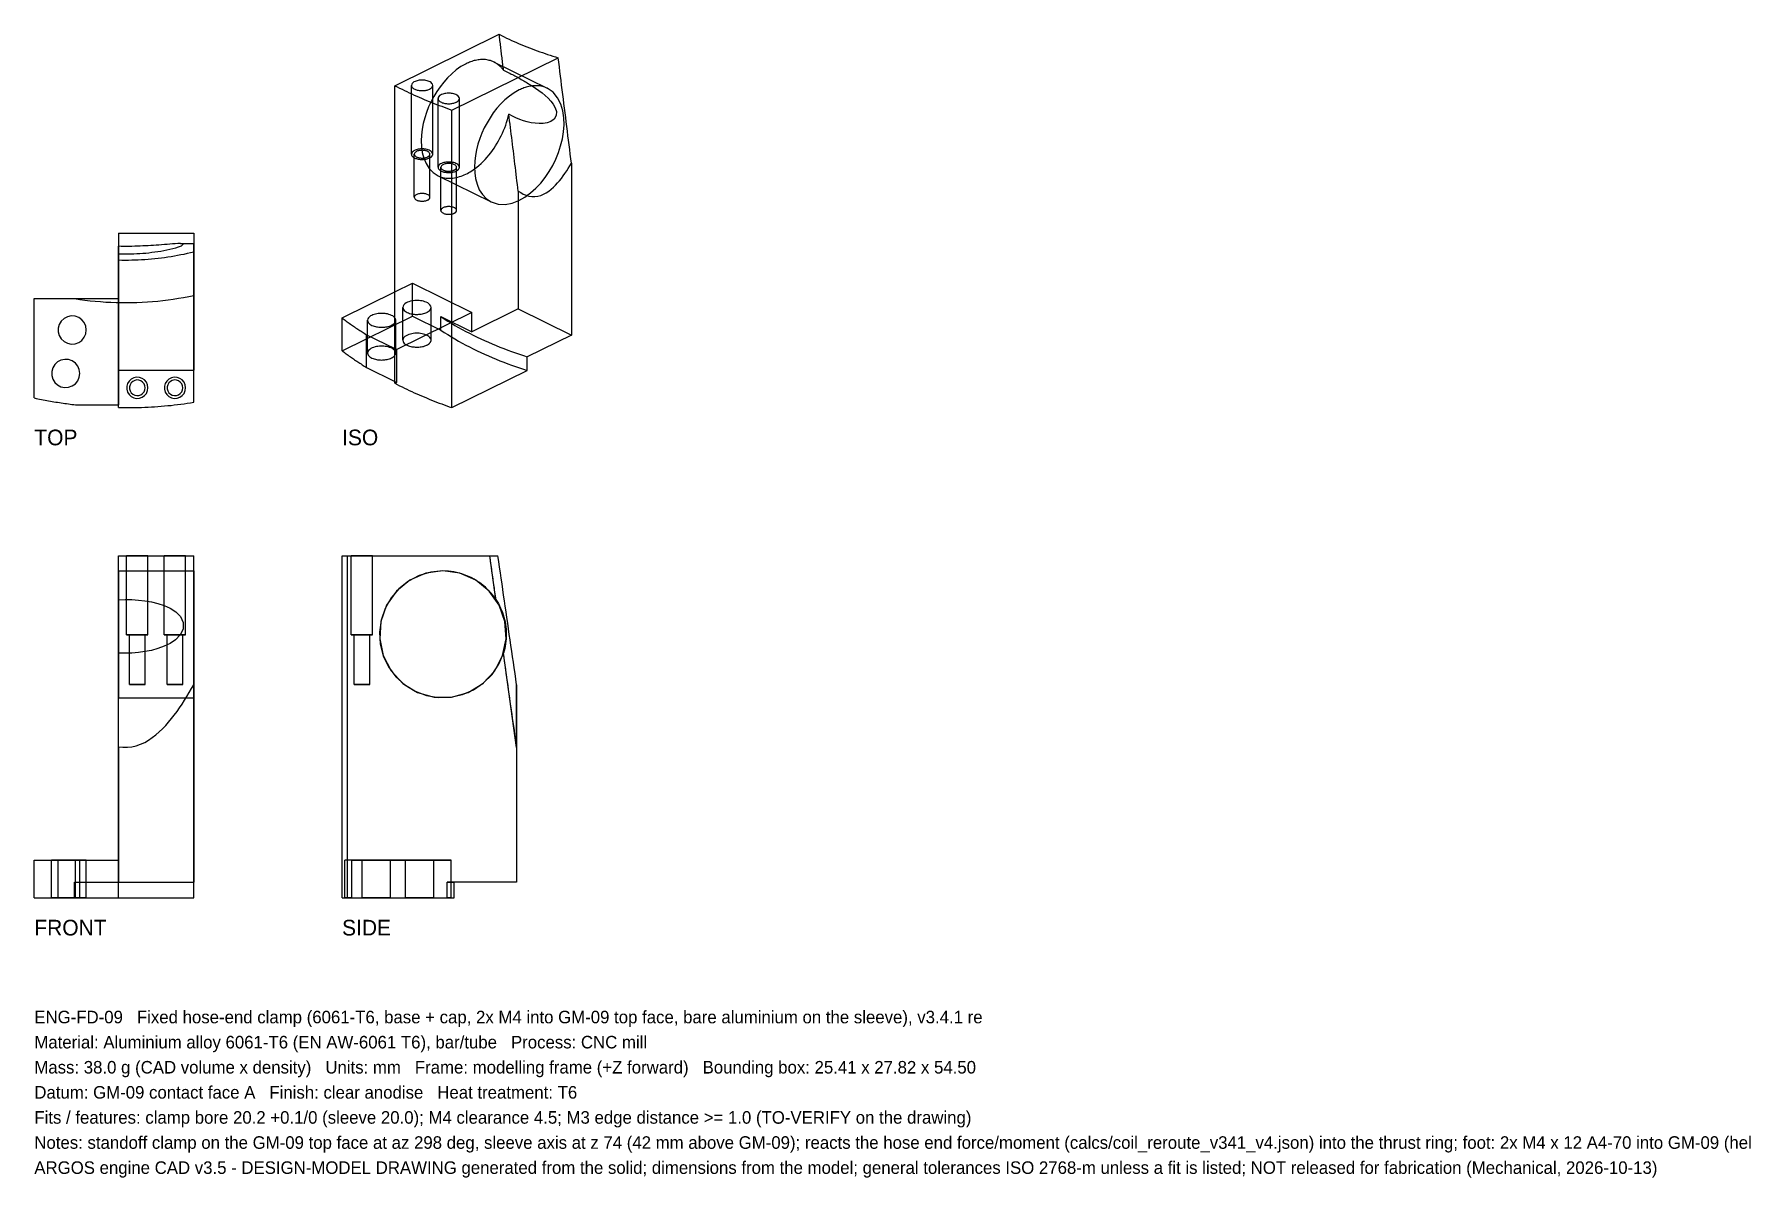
# Model space of a CAD drawing. Header units: millimetres. Extents: x 0 to 273, y -45 to 138.
import ezdxf

# ---------------------------------------------------------------- set-up
doc = ezdxf.new("R2010")
doc.units = ezdxf.units.MM
for name, color, linetype in [('FRONT_HIDDEN', 8, 'CONTINUOUS'), ('FRONT_VISIBLE', 7, 'Continuous'), ('ISO_HIDDEN', 8, 'CONTINUOUS'), ('ISO_VISIBLE', 7, 'Continuous'), ('SIDE_HIDDEN', 8, 'CONTINUOUS'), ('SIDE_VISIBLE', 7, 'Continuous'), ('TOP_HIDDEN', 8, 'CONTINUOUS'), ('TOP_VISIBLE', 7, 'Continuous')]:
    doc.layers.add(name, color=color, linetype=linetype)

msp = doc.modelspace()

# ---------------------------------------------------------------- texts
for s, p in [('ENG-FD-09   Fixed hose-end clamp (6061-T6, base + cap, 2x M4 into GM-09 top face, bare aluminium on the sleeve), v3.4.1 re', (0, -20)), ('Material: Aluminium alloy 6061-T6 (EN AW-6061 T6), bar/tube   Process: CNC mill', (0, -24)), ('Mass: 38.0 g (CAD volume x density)   Units: mm   Frame: modelling frame (+Z forward)   Bounding box: 25.41 x 27.82 x 54.50', (0, -28)), ('Datum: GM-09 contact face A   Finish: clear anodise   Heat treatment: T6', (0, -32)), ('Fits / features: clamp bore 20.2 +0.1/0 (sleeve 20.0); M4 clearance 4.5; M3 edge distance >= 1.0 (TO-VERIFY on the drawing)', (0, -36)), ('Notes: standoff clamp on the GM-09 top face at az 298 deg, sleeve axis at z 74 (42 mm above GM-09); reacts the hose end force/moment (calcs/coil_reroute_v341_v4.json) into the thrust ring; foot: 2x M4 x 12 A4-70 into GM-09 (hel', (0, -40)), ('ARGOS engine CAD v3.5 - DESIGN-MODEL DRAWING generated from the solid; dimensions from the model; general tolerances ISO 2768-m unless a fit is listed; NOT released for fabrication (Mechanical, 2026-10-13)', (0, -44))]:
    msp.add_text(s, height=2).set_placement(p)
at = {"layer": 'FRONT_VISIBLE'}
msp.add_text('FRONT', height=2.5, dxfattribs=at).set_placement((0, -6))
at = {"layer": 'ISO_VISIBLE'}
msp.add_text('ISO', height=2.5, dxfattribs=at).set_placement((49.04, 72.13))
at = {"layer": 'SIDE_VISIBLE'}
msp.add_text('SIDE', height=2.5, dxfattribs=at).set_placement((49.04, -6))
at = {"layer": 'TOP_VISIBLE'}
msp.add_text('TOP', height=2.5, dxfattribs=at).set_placement((0, 72.13))

# ---------------------------------------------------------------- linework, layer by layer
at = {"layer": 'FRONT_HIDDEN'}
for points in [[(13.41, 47.52), (13.41, 47.83), (13.41, 48.13), (13.41, 48.43), (13.41, 48.74), (13.41, 49.04), (13.41, 49.34), (13.41, 49.65), (13.41, 49.95), (13.41, 50.25), (13.41, 50.56), (13.41, 50.86), (13.41, 51.16), (13.41, 51.47), (13.41, 51.77), (13.41, 52.07), (13.41, 52.38), (13.41, 52.68), (13.41, 52.98), (13.41, 53.29), (13.41, 53.59), (13.41, 53.89), (13.41, 54.2), (13.41, 54.5)], [(13.41, 54.5), (13.93, 54.5), (14.45, 54.5), (14.98, 54.5), (15.5, 54.5), (16.02, 54.5), (16.54, 54.5), (17.06, 54.5), (17.58, 54.5), (18.11, 54.5), (18.63, 54.5), (19.15, 54.5), (19.67, 54.5), (20.19, 54.5), (20.72, 54.5), (21.24, 54.5), (21.76, 54.5), (22.28, 54.5), (22.8, 54.5), (23.32, 54.5), (23.85, 54.5), (24.37, 54.5), (24.89, 54.5), (25.41, 54.5)], [(13.41, 47.52), (13.41, 47.72), (13.41, 47.92), (13.41, 48.12), (13.41, 48.32), (13.41, 48.52), (13.41, 48.72), (13.41, 48.92), (13.41, 49.12), (13.41, 49.31), (13.41, 49.51), (13.41, 49.71), (13.41, 49.91), (13.41, 50.11), (13.41, 50.31), (13.41, 50.51), (13.41, 50.71), (13.41, 50.91), (13.41, 51.11), (13.41, 51.3), (13.41, 51.5), (13.41, 51.7), (13.41, 51.9), (13.41, 52.1)], [(13.41, 52.1), (13.41, 51.22), (13.41, 50.34), (13.41, 49.47), (13.41, 48.59), (13.41, 47.71), (13.41, 46.83), (13.41, 45.95), (13.41, 45.07), (13.41, 44.2), (13.41, 43.32), (13.41, 42.44), (13.41, 41.56), (13.41, 40.68), (13.41, 39.8), (13.41, 38.93), (13.41, 38.05), (13.41, 37.17), (13.41, 36.29), (13.41, 35.41), (13.41, 34.53), (13.41, 33.66), (13.41, 32.78), (13.41, 31.9)], [(13.41, 52.1), (25.41, 52.1)], [(18.11, 54.5), (17.96, 54.5), (17.82, 54.5), (17.67, 54.5), (17.52, 54.5), (17.37, 54.5), (17.22, 54.5), (17.08, 54.5), (16.93, 54.5), (16.78, 54.5), (16.63, 54.5), (16.48, 54.5), (16.34, 54.5), (16.19, 54.5), (16.04, 54.5), (15.89, 54.5), (15.75, 54.5), (15.6, 54.5), (15.45, 54.5), (15.3, 54.5), (15.15, 54.5), (15.01, 54.5), (14.86, 54.5), (14.71, 54.5)], [(14.71, 54.5), (14.86, 54.5), (15.01, 54.5), (15.15, 54.5), (15.3, 54.5), (15.45, 54.5), (15.6, 54.5), (15.75, 54.5), (15.89, 54.5), (16.04, 54.5), (16.19, 54.5), (16.34, 54.5), (16.48, 54.5), (16.63, 54.5), (16.78, 54.5), (16.93, 54.5), (17.08, 54.5), (17.22, 54.5), (17.37, 54.5), (17.52, 54.5), (17.67, 54.5), (17.82, 54.5), (17.96, 54.5), (18.11, 54.5)], [(14.71, 41.9), (14.71, 54.5)], [(18.11, 41.9), (18.11, 54.5)], [(24.11, 54.5), (23.96, 54.5), (23.82, 54.5), (23.67, 54.5), (23.52, 54.5), (23.37, 54.5), (23.22, 54.5), (23.08, 54.5), (22.93, 54.5), (22.78, 54.5), (22.63, 54.5), (22.48, 54.5), (22.34, 54.5), (22.19, 54.5), (22.04, 54.5), (21.89, 54.5), (21.75, 54.5), (21.6, 54.5), (21.45, 54.5), (21.3, 54.5), (21.15, 54.5), (21.01, 54.5), (20.86, 54.5), (20.71, 54.5)], [(20.71, 54.5), (20.86, 54.5), (21.01, 54.5), (21.15, 54.5), (21.3, 54.5), (21.45, 54.5), (21.6, 54.5), (21.75, 54.5), (21.89, 54.5), (22.04, 54.5), (22.19, 54.5), (22.34, 54.5), (22.48, 54.5), (22.63, 54.5), (22.78, 54.5), (22.93, 54.5), (23.08, 54.5), (23.22, 54.5), (23.37, 54.5), (23.52, 54.5), (23.67, 54.5), (23.82, 54.5), (23.96, 54.5), (24.11, 54.5)], [(20.71, 41.9), (20.71, 54.5)], [(24.11, 41.9), (24.11, 54.5)], [(25.41, 33.97), (25.41, 34.86), (25.41, 35.76), (25.41, 36.65), (25.41, 37.54), (25.41, 38.43), (25.41, 39.33), (25.41, 40.22), (25.41, 41.11), (25.41, 42), (25.41, 42.9), (25.41, 43.79), (25.41, 44.68), (25.41, 45.57), (25.41, 46.47), (25.41, 47.36), (25.41, 48.25), (25.41, 49.14), (25.41, 50.04), (25.41, 50.93), (25.41, 51.82), (25.41, 52.71), (25.41, 53.61), (25.41, 54.5)], [(25.41, 52.1), (25.41, 51.22), (25.41, 50.34), (25.41, 49.47), (25.41, 48.59), (25.41, 47.71), (25.41, 46.83), (25.41, 45.95), (25.41, 45.07), (25.41, 44.2), (25.41, 43.32), (25.41, 42.44), (25.41, 41.56), (25.41, 40.68), (25.41, 39.8), (25.41, 38.93), (25.41, 38.05), (25.41, 37.17), (25.41, 36.29), (25.41, 35.41), (25.41, 34.53), (25.41, 33.66), (25.41, 32.78), (25.41, 31.9)], [(25.41, 31.9), (25.41, 32.78), (25.41, 33.66), (25.41, 34.53), (25.41, 35.41), (25.41, 36.29), (25.41, 37.17), (25.41, 38.05), (25.41, 38.93), (25.41, 39.8), (25.41, 40.68), (25.41, 41.56), (25.41, 42.44), (25.41, 43.32), (25.41, 44.2), (25.41, 45.07), (25.41, 45.95), (25.41, 46.83), (25.41, 47.71), (25.41, 48.59), (25.41, 49.47), (25.41, 50.34), (25.41, 51.22), (25.41, 52.1)], [(13.41, 47.52), (14.47, 47.55), (15.52, 47.53), (16.58, 47.46), (17.63, 47.34), (18.67, 47.16), (19.7, 46.91), (20.7, 46.58), (21.66, 46.15), (22.55, 45.58), (23.3, 44.84), (23.74, 43.89), (23.71, 42.84), (23.23, 41.91), (22.49, 41.15), (21.62, 40.56), (20.67, 40.09), (19.68, 39.73), (18.66, 39.45), (17.62, 39.24), (16.58, 39.1), (15.52, 39.01), (14.47, 38.99), (13.41, 39.02)], [(18.11, 41.9), (17.96, 41.9), (17.82, 41.9), (17.67, 41.9), (17.52, 41.9), (17.37, 41.9), (17.22, 41.9), (17.08, 41.9), (16.93, 41.9), (16.78, 41.9), (16.63, 41.9), (16.48, 41.9), (16.34, 41.9), (16.19, 41.9), (16.04, 41.9), (15.89, 41.9), (15.75, 41.9), (15.6, 41.9), (15.45, 41.9), (15.3, 41.9), (15.15, 41.9), (15.01, 41.9), (14.86, 41.9), (14.71, 41.9)], [(14.71, 41.9), (14.86, 41.9), (15.01, 41.9), (15.15, 41.9), (15.3, 41.9), (15.45, 41.9), (15.6, 41.9), (15.75, 41.9), (15.89, 41.9), (16.04, 41.9), (16.19, 41.9), (16.34, 41.9), (16.48, 41.9), (16.63, 41.9), (16.78, 41.9), (16.93, 41.9), (17.08, 41.9), (17.22, 41.9), (17.37, 41.9), (17.52, 41.9), (17.67, 41.9), (17.82, 41.9), (17.96, 41.9), (18.11, 41.9)], [(17.66, 41.9), (17.55, 41.9), (17.44, 41.9), (17.33, 41.9), (17.23, 41.9), (17.12, 41.9), (17.01, 41.9), (16.9, 41.9), (16.79, 41.9), (16.68, 41.9), (16.57, 41.9), (16.47, 41.9), (16.36, 41.9), (16.25, 41.9), (16.14, 41.9), (16.03, 41.9), (15.92, 41.9), (15.81, 41.9), (15.7, 41.9), (15.6, 41.9), (15.49, 41.9), (15.38, 41.9), (15.27, 41.9), (15.16, 41.9)], [(15.16, 41.9), (15.27, 41.9), (15.38, 41.9), (15.49, 41.9), (15.6, 41.9), (15.7, 41.9), (15.81, 41.9), (15.92, 41.9), (16.03, 41.9), (16.14, 41.9), (16.25, 41.9), (16.36, 41.9), (16.47, 41.9), (16.57, 41.9), (16.68, 41.9), (16.79, 41.9), (16.9, 41.9), (17.01, 41.9), (17.12, 41.9), (17.23, 41.9), (17.33, 41.9), (17.44, 41.9), (17.55, 41.9), (17.66, 41.9)], [(15.16, 34), (15.16, 41.9)], [(17.66, 34), (17.66, 41.9)], [(24.11, 41.9), (23.96, 41.9), (23.82, 41.9), (23.67, 41.9), (23.52, 41.9), (23.37, 41.9), (23.22, 41.9), (23.08, 41.9), (22.93, 41.9), (22.78, 41.9), (22.63, 41.9), (22.48, 41.9), (22.34, 41.9), (22.19, 41.9), (22.04, 41.9), (21.89, 41.9), (21.75, 41.9), (21.6, 41.9), (21.45, 41.9), (21.3, 41.9), (21.15, 41.9), (21.01, 41.9), (20.86, 41.9), (20.71, 41.9)], [(20.71, 41.9), (20.86, 41.9), (21.01, 41.9), (21.15, 41.9), (21.3, 41.9), (21.45, 41.9), (21.6, 41.9), (21.75, 41.9), (21.89, 41.9), (22.04, 41.9), (22.19, 41.9), (22.34, 41.9), (22.48, 41.9), (22.63, 41.9), (22.78, 41.9), (22.93, 41.9), (23.08, 41.9), (23.22, 41.9), (23.37, 41.9), (23.52, 41.9), (23.67, 41.9), (23.82, 41.9), (23.96, 41.9), (24.11, 41.9)], [(23.66, 41.9), (23.55, 41.9), (23.44, 41.9), (23.33, 41.9), (23.23, 41.9), (23.12, 41.9), (23.01, 41.9), (22.9, 41.9), (22.79, 41.9), (22.68, 41.9), (22.57, 41.9), (22.47, 41.9), (22.36, 41.9), (22.25, 41.9), (22.14, 41.9), (22.03, 41.9), (21.92, 41.9), (21.81, 41.9), (21.7, 41.9), (21.6, 41.9), (21.49, 41.9), (21.38, 41.9), (21.27, 41.9), (21.16, 41.9)], [(21.16, 41.9), (21.27, 41.9), (21.38, 41.9), (21.49, 41.9), (21.6, 41.9), (21.7, 41.9), (21.81, 41.9), (21.92, 41.9), (22.03, 41.9), (22.14, 41.9), (22.25, 41.9), (22.36, 41.9), (22.47, 41.9), (22.57, 41.9), (22.68, 41.9), (22.79, 41.9), (22.9, 41.9), (23.01, 41.9), (23.12, 41.9), (23.23, 41.9), (23.33, 41.9), (23.44, 41.9), (23.55, 41.9), (23.66, 41.9)], [(21.16, 34), (21.16, 41.9)], [(23.66, 34), (23.66, 41.9)], [(13.41, 31.9), (13.41, 32.21), (13.41, 32.52), (13.41, 32.83), (13.41, 33.14), (13.41, 33.45), (13.41, 33.76), (13.41, 34.07), (13.41, 34.38), (13.41, 34.69), (13.41, 35), (13.41, 35.31), (13.41, 35.62), (13.41, 35.92), (13.41, 36.23), (13.41, 36.54), (13.41, 36.85), (13.41, 37.16), (13.41, 37.47), (13.41, 37.78), (13.41, 38.09), (13.41, 38.4), (13.41, 38.71), (13.41, 39.02)], [(13.41, 24.09), (13.41, 24.74), (13.41, 25.39), (13.41, 26.04), (13.41, 26.69), (13.41, 27.34), (13.41, 27.98), (13.41, 28.63), (13.41, 29.28), (13.41, 29.93), (13.41, 30.58), (13.41, 31.23), (13.41, 31.88), (13.41, 32.53), (13.41, 33.18), (13.41, 33.83), (13.41, 34.48), (13.41, 35.13), (13.41, 35.78), (13.41, 36.42), (13.41, 37.07), (13.41, 37.72), (13.41, 38.37), (13.41, 39.02)], [(13.41, 24.09), (14.12, 24), (14.84, 24), (15.55, 24.09), (16.25, 24.25), (16.93, 24.48), (17.59, 24.78), (18.2, 25.15), (18.8, 25.55), (19.37, 25.99), (19.91, 26.46), (20.43, 26.96), (20.93, 27.48), (21.4, 28.02), (21.87, 28.57), (22.3, 29.14), (22.74, 29.71), (23.15, 30.3), (23.55, 30.89), (23.94, 31.5), (24.32, 32.11), (24.69, 32.72), (25.05, 33.35), (25.41, 33.97)], [(17.66, 34), (17.55, 34), (17.44, 34), (17.33, 34), (17.23, 34), (17.12, 34), (17.01, 34), (16.9, 34), (16.79, 34), (16.68, 34), (16.57, 34), (16.47, 34), (16.36, 34), (16.25, 34), (16.14, 34), (16.03, 34), (15.92, 34), (15.81, 34), (15.7, 34), (15.6, 34), (15.49, 34), (15.38, 34), (15.27, 34), (15.16, 34)], [(15.16, 34), (15.27, 34), (15.38, 34), (15.49, 34), (15.6, 34), (15.7, 34), (15.81, 34), (15.92, 34), (16.03, 34), (16.14, 34), (16.25, 34), (16.36, 34), (16.47, 34), (16.57, 34), (16.68, 34), (16.79, 34), (16.9, 34), (17.01, 34), (17.12, 34), (17.23, 34), (17.33, 34), (17.44, 34), (17.55, 34), (17.66, 34)], [(23.66, 34), (23.55, 34), (23.44, 34), (23.33, 34), (23.23, 34), (23.12, 34), (23.01, 34), (22.9, 34), (22.79, 34), (22.68, 34), (22.57, 34), (22.47, 34), (22.36, 34), (22.25, 34), (22.14, 34), (22.03, 34), (21.92, 34), (21.81, 34), (21.7, 34), (21.6, 34), (21.49, 34), (21.38, 34), (21.27, 34), (21.16, 34)], [(21.16, 34), (21.27, 34), (21.38, 34), (21.49, 34), (21.6, 34), (21.7, 34), (21.81, 34), (21.92, 34), (22.03, 34), (22.14, 34), (22.25, 34), (22.36, 34), (22.47, 34), (22.57, 34), (22.68, 34), (22.79, 34), (22.9, 34), (23.01, 34), (23.12, 34), (23.23, 34), (23.33, 34), (23.44, 34), (23.55, 34), (23.66, 34)], [(25.41, 33.97), (25.41, 2.5)], [(13.41, 31.9), (25.41, 31.9)], [(13.41, 24.09), (13.41, 2.5)], [(0, 6), (13.41, 6)], [(0, 0), (0, 6)], [(7.25, 6), (7.05, 6), (6.86, 6), (6.66, 6), (6.47, 6), (6.27, 6), (6.08, 6), (5.88, 6), (5.68, 6), (5.49, 6), (5.29, 6), (5.1, 6), (4.9, 6), (4.71, 6), (4.51, 6), (4.32, 6), (4.12, 6), (3.92, 6), (3.73, 6), (3.53, 6), (3.34, 6), (3.14, 6), (2.95, 6), (2.75, 6)], [(2.75, 6), (2.95, 6), (3.14, 6), (3.34, 6), (3.53, 6), (3.73, 6), (3.92, 6), (4.12, 6), (4.32, 6), (4.51, 6), (4.71, 6), (4.9, 6), (5.1, 6), (5.29, 6), (5.49, 6), (5.68, 6), (5.88, 6), (6.08, 6), (6.27, 6), (6.47, 6), (6.66, 6), (6.86, 6), (7.05, 6), (7.25, 6)], [(2.75, 0), (2.75, 6)], [(8.28, 6), (8.09, 6), (7.89, 6), (7.7, 6), (7.5, 6), (7.31, 6), (7.11, 6), (6.92, 6), (6.72, 6), (6.52, 6), (6.33, 6), (6.13, 6), (5.94, 6), (5.74, 6), (5.55, 6), (5.35, 6), (5.15, 6), (4.96, 6), (4.76, 6), (4.57, 6), (4.37, 6), (4.18, 6), (3.98, 6), (3.78, 6)], [(3.78, 6), (3.98, 6), (4.18, 6), (4.37, 6), (4.57, 6), (4.76, 6), (4.96, 6), (5.15, 6), (5.35, 6), (5.55, 6), (5.74, 6), (5.94, 6), (6.13, 6), (6.33, 6), (6.52, 6), (6.72, 6), (6.92, 6), (7.11, 6), (7.31, 6), (7.5, 6), (7.7, 6), (7.89, 6), (8.09, 6), (8.28, 6)], [(3.78, 0), (3.78, 6)], [(7.25, 0), (7.25, 6)], [(8.28, 0), (8.28, 6)], [(13.41, 2.5), (13.41, 6)], [(13.41, 0), (13.41, 6)], [(0, 0), (6.41, 0)], [(7.25, 0), (7.05, 0), (6.86, 0), (6.66, 0), (6.47, 0), (6.27, 0), (6.08, 0), (5.88, 0), (5.68, 0), (5.49, 0), (5.29, 0), (5.1, 0), (4.9, 0), (4.71, 0), (4.51, 0), (4.32, 0), (4.12, 0), (3.92, 0), (3.73, 0), (3.53, 0), (3.34, 0), (3.14, 0), (2.95, 0), (2.75, 0)], [(2.75, 0), (2.95, 0), (3.14, 0), (3.34, 0), (3.53, 0), (3.73, 0), (3.92, 0), (4.12, 0), (4.32, 0), (4.51, 0), (4.71, 0), (4.9, 0), (5.1, 0), (5.29, 0), (5.49, 0), (5.68, 0), (5.88, 0), (6.08, 0), (6.27, 0), (6.47, 0), (6.66, 0), (6.86, 0), (7.05, 0), (7.25, 0)], [(8.28, 0), (8.09, 0), (7.89, 0), (7.7, 0), (7.5, 0), (7.31, 0), (7.11, 0), (6.92, 0), (6.72, 0), (6.52, 0), (6.33, 0), (6.13, 0), (5.94, 0), (5.74, 0), (5.55, 0), (5.35, 0), (5.15, 0), (4.96, 0), (4.76, 0), (4.57, 0), (4.37, 0), (4.18, 0), (3.98, 0), (3.78, 0)], [(3.78, 0), (3.98, 0), (4.18, 0), (4.37, 0), (4.57, 0), (4.76, 0), (4.96, 0), (5.15, 0), (5.35, 0), (5.55, 0), (5.74, 0), (5.94, 0), (6.13, 0), (6.33, 0), (6.52, 0), (6.72, 0), (6.92, 0), (7.11, 0), (7.31, 0), (7.5, 0), (7.7, 0), (7.89, 0), (8.09, 0), (8.28, 0)], [(6.41, 2.5), (13.41, 2.5)], [(6.41, 2.5), (7.24, 2.5), (8.07, 2.5), (8.89, 2.5), (9.72, 2.5), (10.54, 2.5), (11.37, 2.5), (12.2, 2.5), (13.02, 2.5), (13.85, 2.5), (14.67, 2.5), (15.5, 2.5), (16.33, 2.5), (17.15, 2.5), (17.98, 2.5), (18.8, 2.5), (19.63, 2.5), (20.46, 2.5), (21.28, 2.5), (22.11, 2.5), (22.93, 2.5), (23.76, 2.5), (24.58, 2.5), (25.41, 2.5)], [(6.41, 0), (6.41, 2.5)], [(6.41, 0), (7.24, 0), (8.07, 0), (8.89, 0), (9.72, 0), (10.54, 0), (11.37, 0), (12.2, 0), (13.02, 0), (13.85, 0), (14.67, 0), (15.5, 0), (16.33, 0), (17.15, 0), (17.98, 0), (18.8, 0), (19.63, 0), (20.46, 0), (21.28, 0), (22.11, 0), (22.93, 0), (23.76, 0), (24.58, 0), (25.41, 0)], [(13.41, 2.5), (25.41, 2.5)], [(25.41, 0), (25.41, 2.5)]]:
    msp.add_lwpolyline(points, dxfattribs=at)
at = {"layer": 'FRONT_VISIBLE'}
for points in [[(13.41, 0), (13.41, 54.5)], [(13.41, 54.5), (13.93, 54.5), (14.45, 54.5), (14.98, 54.5), (15.5, 54.5), (16.02, 54.5), (16.54, 54.5), (17.06, 54.5), (17.58, 54.5), (18.11, 54.5), (18.63, 54.5), (19.15, 54.5), (19.67, 54.5), (20.19, 54.5), (20.72, 54.5), (21.24, 54.5), (21.76, 54.5), (22.28, 54.5), (22.8, 54.5), (23.32, 54.5), (23.85, 54.5), (24.37, 54.5), (24.89, 54.5), (25.41, 54.5)], [(25.41, 0), (25.41, 54.5)], [(0, 6), (0.29, 6), (0.57, 6), (0.86, 6), (1.14, 6), (1.43, 6), (1.72, 6), (2, 6), (2.29, 6), (2.57, 6), (2.86, 6), (3.15, 6), (3.43, 6), (3.72, 6), (4, 6), (4.29, 6), (4.58, 6), (4.86, 6), (5.15, 6), (5.43, 6), (5.72, 6), (6.01, 6), (6.29, 6), (6.58, 6)], [(0, 0), (0, 6)], [(6.58, 6), (13.41, 6)], [(6.58, 0), (6.58, 6)], [(0, 0), (0.29, 0), (0.57, 0), (0.86, 0), (1.14, 0), (1.43, 0), (1.72, 0), (2, 0), (2.29, 0), (2.57, 0), (2.86, 0), (3.15, 0), (3.43, 0), (3.72, 0), (4, 0), (4.29, 0), (4.58, 0), (4.86, 0), (5.15, 0), (5.43, 0), (5.72, 0), (6.01, 0), (6.29, 0), (6.58, 0)], [(6.58, 0), (13.41, 0)], [(13.41, 0), (13.93, 0), (14.45, 0), (14.98, 0), (15.5, 0), (16.02, 0), (16.54, 0), (17.06, 0), (17.58, 0), (18.11, 0), (18.63, 0), (19.15, 0), (19.67, 0), (20.19, 0), (20.72, 0), (21.24, 0), (21.76, 0), (22.28, 0), (22.8, 0), (23.32, 0), (23.85, 0), (24.37, 0), (24.89, 0), (25.41, 0)]]:
    msp.add_lwpolyline(points, dxfattribs=at)
at = {"layer": 'ISO_HIDDEN'}
for points in [[(74.77, 131.91), (74.74, 132.16), (74.71, 132.41), (74.68, 132.65), (74.65, 132.9), (74.62, 133.15), (74.59, 133.4), (74.56, 133.65), (74.53, 133.9), (74.5, 134.15), (74.47, 134.4), (74.44, 134.65), (74.41, 134.9), (74.38, 135.15), (74.35, 135.39), (74.32, 135.64), (74.29, 135.89), (74.26, 136.14), (74.23, 136.39), (74.2, 136.64), (74.17, 136.89), (74.14, 137.14), (74.11, 137.39), (74.08, 137.64)], [(68.79, 132.95), (67.98, 132.49), (67.22, 131.96), (66.51, 131.36), (65.85, 130.71), (65.23, 130.02), (64.66, 129.29), (64.13, 128.52), (63.65, 127.73), (63.22, 126.91), (62.83, 126.06), (62.49, 125.2), (62.21, 124.31), (61.97, 123.41), (61.8, 122.5), (61.69, 121.58), (61.65, 120.65), (61.69, 119.73), (61.82, 118.81), (62.06, 117.91), (62.42, 117.05), (62.91, 116.27), (63.55, 115.6), (64.33, 115.09)], [(73.25, 133.22), (73.07, 133.3), (72.88, 133.37), (72.69, 133.44), (72.5, 133.49), (72.3, 133.54), (72.1, 133.57), (71.9, 133.6), (71.7, 133.62), (71.5, 133.62), (71.3, 133.62), (71.1, 133.61), (70.9, 133.59), (70.7, 133.57), (70.5, 133.53), (70.3, 133.49), (70.11, 133.44), (69.91, 133.39), (69.72, 133.33), (69.53, 133.26), (69.34, 133.19), (69.16, 133.11), (68.97, 133.03), (68.79, 132.95)], [(74.77, 131.91), (74.72, 131.98), (74.66, 132.05), (74.61, 132.12), (74.55, 132.18), (74.5, 132.25), (74.44, 132.32), (74.38, 132.38), (74.32, 132.45), (74.25, 132.51), (74.19, 132.57), (74.13, 132.63), (74.06, 132.68), (73.99, 132.74), (73.92, 132.8), (73.85, 132.85), (73.78, 132.9), (73.71, 132.95), (73.64, 133), (73.56, 133.05), (73.49, 133.09), (73.41, 133.13), (73.33, 133.18), (73.25, 133.22)], [(73.25, 133.22), (81.74, 129.04)], [(74.77, 131.91), (74.98, 131.81), (75.18, 131.71), (75.38, 131.62), (75.59, 131.52), (75.79, 131.42), (75.99, 131.31), (76.19, 131.21), (76.39, 131.11), (76.59, 131), (76.79, 130.9), (76.99, 130.79), (77.19, 130.68), (77.39, 130.57), (77.59, 130.46), (77.78, 130.35), (77.98, 130.23), (78.18, 130.12), (78.37, 130.01), (78.56, 129.89), (78.76, 129.77), (78.95, 129.65), (79.14, 129.53), (79.33, 129.41)], [(60.09, 118.53), (60.09, 129.5)], [(63.49, 118.53), (63.49, 129.5)], [(64.33, 116.44), (64.33, 127.41)], [(67.73, 116.44), (67.73, 127.41)], [(77.1, 112.66), (77.04, 113.19), (76.97, 113.72), (76.91, 114.26), (76.84, 114.79), (76.78, 115.32), (76.71, 115.86), (76.65, 116.39), (76.58, 116.92), (76.52, 117.46), (76.45, 117.99), (76.39, 118.52), (76.33, 119.06), (76.26, 119.59), (76.2, 120.12), (76.13, 120.66), (76.07, 121.19), (76, 121.72), (75.94, 122.26), (75.87, 122.79), (75.81, 123.32), (75.74, 123.86), (75.68, 124.39), (75.62, 124.92)], [(63.49, 118.53), (63.45, 118.71), (63.36, 118.86), (63.23, 118.98), (63.08, 119.08), (62.92, 119.16), (62.76, 119.22), (62.59, 119.27), (62.41, 119.31), (62.24, 119.34), (62.06, 119.36), (61.88, 119.37), (61.7, 119.37), (61.52, 119.36), (61.35, 119.34), (61.17, 119.31), (61, 119.27), (60.83, 119.22), (60.66, 119.16), (60.5, 119.08), (60.35, 118.98), (60.22, 118.86), (60.13, 118.71), (60.09, 118.53)], [(60.09, 118.53), (60.12, 118.39), (60.18, 118.27), (60.27, 118.16), (60.38, 118.06), (60.5, 117.99), (60.63, 117.92), (60.76, 117.87), (60.9, 117.82), (61.03, 117.78), (61.17, 117.75), (61.31, 117.73), (61.46, 117.71), (61.6, 117.7), (61.74, 117.7), (61.88, 117.7), (62.03, 117.7), (62.17, 117.72), (62.31, 117.74), (62.45, 117.76), (62.59, 117.79), (62.73, 117.83), (62.86, 117.88), (62.99, 117.94)], [(63.04, 118.53), (63.01, 118.66), (62.94, 118.77), (62.85, 118.86), (62.74, 118.93), (62.62, 118.99), (62.5, 119.04), (62.38, 119.08), (62.25, 119.11), (62.12, 119.13), (61.99, 119.14), (61.86, 119.15), (61.73, 119.15), (61.59, 119.14), (61.46, 119.13), (61.33, 119.11), (61.21, 119.08), (61.08, 119.04), (60.96, 118.99), (60.84, 118.93), (60.73, 118.86), (60.64, 118.77), (60.57, 118.66), (60.54, 118.53)], [(60.54, 118.53), (60.56, 118.43), (60.61, 118.34), (60.67, 118.26), (60.75, 118.19), (60.84, 118.13), (60.94, 118.08), (61.03, 118.04), (61.13, 118.01), (61.23, 117.98), (61.34, 117.96), (61.44, 117.94), (61.54, 117.93), (61.65, 117.92), (61.75, 117.92), (61.86, 117.92), (61.96, 117.92), (62.07, 117.93), (62.17, 117.95), (62.28, 117.97), (62.38, 117.99), (62.48, 118.02), (62.58, 118.05), (62.67, 118.1)], [(60.54, 111.66), (60.54, 118.53)], [(62.67, 118.1), (62.7, 118.11), (62.72, 118.12), (62.74, 118.13), (62.77, 118.15), (62.79, 118.16), (62.81, 118.18), (62.83, 118.19), (62.85, 118.21), (62.87, 118.22), (62.89, 118.24), (62.91, 118.26), (62.93, 118.28), (62.95, 118.3), (62.96, 118.32), (62.98, 118.34), (62.99, 118.36), (63, 118.38), (63.01, 118.41), (63.02, 118.43), (63.03, 118.45), (63.04, 118.48), (63.04, 118.51), (63.04, 118.53)], [(62.99, 117.94), (63.02, 117.96), (63.06, 117.97), (63.09, 117.99), (63.12, 118.01), (63.15, 118.03), (63.18, 118.05), (63.21, 118.07), (63.23, 118.09), (63.26, 118.11), (63.29, 118.13), (63.31, 118.16), (63.34, 118.18), (63.36, 118.21), (63.38, 118.24), (63.4, 118.27), (63.42, 118.3), (63.44, 118.33), (63.45, 118.36), (63.47, 118.39), (63.48, 118.43), (63.49, 118.46), (63.49, 118.5), (63.49, 118.53)], [(63.04, 111.66), (63.04, 118.53)], [(67.73, 116.44), (67.7, 116.62), (67.6, 116.77), (67.47, 116.89), (67.32, 116.99), (67.17, 117.07), (67, 117.13), (66.83, 117.18), (66.65, 117.22), (66.48, 117.25), (66.3, 117.27), (66.12, 117.28), (65.94, 117.28), (65.77, 117.27), (65.59, 117.25), (65.41, 117.22), (65.24, 117.18), (65.07, 117.13), (64.9, 117.07), (64.74, 116.99), (64.59, 116.89), (64.47, 116.77), (64.37, 116.62), (64.33, 116.44)], [(64.33, 116.44), (64.36, 116.3), (64.42, 116.18), (64.51, 116.07), (64.62, 115.98), (64.74, 115.9), (64.87, 115.83), (65, 115.78), (65.14, 115.73), (65.28, 115.69), (65.42, 115.66), (65.56, 115.64), (65.7, 115.62), (65.84, 115.61), (65.98, 115.61), (66.13, 115.61), (66.27, 115.61), (66.41, 115.63), (66.55, 115.65), (66.69, 115.67), (66.83, 115.7), (66.97, 115.74), (67.11, 115.79), (67.24, 115.85)], [(64.33, 115.09), (64.58, 114.98), (64.83, 114.89), (65.09, 114.81), (65.35, 114.76), (65.62, 114.72), (65.89, 114.69), (66.16, 114.69), (66.43, 114.7), (66.7, 114.72), (66.97, 114.76), (67.23, 114.81), (67.49, 114.87), (67.75, 114.95), (68.01, 115.03), (68.26, 115.13), (68.51, 115.23), (68.75, 115.35), (69, 115.47), (69.23, 115.6), (69.47, 115.73), (69.69, 115.88), (69.92, 116.03), (70.14, 116.19)], [(64.33, 115.09), (72.82, 110.92)], [(67.28, 116.44), (67.26, 116.57), (67.19, 116.68), (67.09, 116.77), (66.98, 116.84), (66.87, 116.9), (66.74, 116.95), (66.62, 116.99), (66.49, 117.02), (66.36, 117.04), (66.23, 117.05), (66.1, 117.06), (65.97, 117.06), (65.84, 117.05), (65.71, 117.04), (65.58, 117.02), (65.45, 116.99), (65.32, 116.95), (65.2, 116.9), (65.08, 116.84), (64.98, 116.77), (64.88, 116.68), (64.81, 116.57), (64.78, 116.44)], [(64.78, 116.44), (64.8, 116.34), (64.85, 116.25), (64.92, 116.17), (65, 116.1), (65.09, 116.04), (65.18, 115.99), (65.28, 115.95), (65.38, 115.92), (65.48, 115.89), (65.58, 115.87), (65.68, 115.85), (65.79, 115.84), (65.89, 115.83), (66, 115.83), (66.1, 115.83), (66.21, 115.83), (66.31, 115.84), (66.42, 115.86), (66.52, 115.88), (66.62, 115.9), (66.72, 115.93), (66.82, 115.97), (66.92, 116.01)], [(64.78, 109.57), (64.78, 116.44)], [(66.92, 116.01), (66.94, 116.02), (66.96, 116.03), (66.99, 116.04), (67.01, 116.06), (67.03, 116.07), (67.05, 116.09), (67.07, 116.1), (67.09, 116.12), (67.11, 116.13), (67.13, 116.15), (67.15, 116.17), (67.17, 116.19), (67.19, 116.21), (67.2, 116.23), (67.22, 116.25), (67.23, 116.27), (67.25, 116.29), (67.26, 116.32), (67.27, 116.34), (67.27, 116.37), (67.28, 116.39), (67.28, 116.42), (67.28, 116.44)], [(67.24, 115.85), (67.27, 115.87), (67.3, 115.88), (67.33, 115.9), (67.36, 115.92), (67.39, 115.94), (67.42, 115.96), (67.45, 115.98), (67.48, 116), (67.5, 116.02), (67.53, 116.05), (67.56, 116.07), (67.58, 116.1), (67.6, 116.12), (67.63, 116.15), (67.65, 116.18), (67.67, 116.21), (67.68, 116.24), (67.7, 116.27), (67.71, 116.3), (67.72, 116.34), (67.73, 116.37), (67.73, 116.41), (67.73, 116.44)], [(67.28, 109.57), (67.28, 116.44)], [(77.1, 112.66), (77.5, 112.4), (77.92, 112.17), (78.36, 111.98), (78.82, 111.85), (79.3, 111.79), (79.78, 111.79), (80.25, 111.85), (80.71, 111.97), (81.15, 112.16), (81.57, 112.39), (81.98, 112.65), (82.36, 112.94), (82.71, 113.26), (83.06, 113.59), (83.38, 113.95), (83.7, 114.31), (83.99, 114.68), (84.29, 115.07), (84.56, 115.46), (84.83, 115.86), (85.09, 116.26), (85.34, 116.67), (85.59, 117.08)], [(63.04, 111.66), (63.01, 111.78), (62.94, 111.89), (62.85, 111.98), (62.74, 112.06), (62.62, 112.12), (62.5, 112.16), (62.38, 112.2), (62.25, 112.23), (62.12, 112.25), (61.99, 112.26), (61.86, 112.27), (61.73, 112.27), (61.59, 112.26), (61.46, 112.25), (61.33, 112.23), (61.21, 112.2), (61.08, 112.16), (60.96, 112.12), (60.84, 112.06), (60.73, 111.98), (60.64, 111.89), (60.57, 111.78), (60.54, 111.66)], [(77.1, 112.66), (77.1, 93.87)], [(60.54, 111.66), (60.56, 111.55), (60.61, 111.46), (60.67, 111.38), (60.75, 111.31), (60.84, 111.26), (60.94, 111.21), (61.03, 111.17), (61.13, 111.13), (61.23, 111.11), (61.34, 111.08), (61.44, 111.07), (61.54, 111.05), (61.65, 111.04), (61.75, 111.04), (61.86, 111.04), (61.96, 111.05), (62.07, 111.06), (62.17, 111.07), (62.28, 111.09), (62.38, 111.11), (62.48, 111.14), (62.58, 111.18), (62.67, 111.22)], [(62.67, 111.22), (62.7, 111.23), (62.72, 111.24), (62.74, 111.26), (62.77, 111.27), (62.79, 111.28), (62.81, 111.3), (62.83, 111.31), (62.85, 111.33), (62.87, 111.35), (62.89, 111.36), (62.91, 111.38), (62.93, 111.4), (62.95, 111.42), (62.96, 111.44), (62.98, 111.46), (62.99, 111.48), (63, 111.51), (63.01, 111.53), (63.02, 111.55), (63.03, 111.58), (63.04, 111.6), (63.04, 111.63), (63.04, 111.66)], [(67.28, 109.57), (67.26, 109.69), (67.19, 109.8), (67.09, 109.89), (66.98, 109.97), (66.87, 110.03), (66.74, 110.07), (66.62, 110.11), (66.49, 110.14), (66.36, 110.16), (66.23, 110.18), (66.1, 110.18), (65.97, 110.18), (65.84, 110.18), (65.71, 110.16), (65.58, 110.14), (65.45, 110.11), (65.32, 110.07), (65.2, 110.03), (65.08, 109.97), (64.98, 109.89), (64.88, 109.8), (64.81, 109.69), (64.78, 109.57)], [(64.78, 109.57), (64.8, 109.46), (64.85, 109.37), (64.92, 109.29), (65, 109.22), (65.09, 109.17), (65.18, 109.12), (65.28, 109.08), (65.38, 109.04), (65.48, 109.02), (65.58, 108.99), (65.68, 108.98), (65.79, 108.96), (65.89, 108.96), (66, 108.95), (66.1, 108.95), (66.21, 108.96), (66.31, 108.97), (66.42, 108.98), (66.52, 109), (66.62, 109.02), (66.72, 109.05), (66.82, 109.09), (66.92, 109.13)], [(66.92, 109.13), (66.94, 109.14), (66.96, 109.16), (66.99, 109.17), (67.01, 109.18), (67.03, 109.2), (67.05, 109.21), (67.07, 109.23), (67.09, 109.24), (67.11, 109.26), (67.13, 109.28), (67.15, 109.29), (67.17, 109.31), (67.19, 109.33), (67.2, 109.35), (67.22, 109.37), (67.23, 109.39), (67.25, 109.42), (67.26, 109.44), (67.27, 109.47), (67.27, 109.49), (67.28, 109.52), (67.28, 109.54), (67.28, 109.57)], [(57.43, 96.57), (60.24, 97.95)], [(60.24, 97.95), (69.72, 93.28)], [(60.24, 92.72), (60.24, 97.95)], [(69.72, 93.28), (57.75, 87.39)], [(63.22, 94.1), (63.17, 94.33), (63.04, 94.53), (62.87, 94.69), (62.68, 94.83), (62.46, 94.93), (62.24, 95.02), (62.02, 95.08), (61.79, 95.14), (61.56, 95.17), (61.32, 95.2), (61.09, 95.21), (60.85, 95.21), (60.61, 95.2), (60.38, 95.17), (60.15, 95.14), (59.92, 95.08), (59.69, 95.02), (59.47, 94.93), (59.26, 94.83), (59.06, 94.69), (58.89, 94.53), (58.77, 94.33), (58.72, 94.1)], [(58.72, 94.1), (58.75, 93.92), (58.84, 93.75), (58.96, 93.61), (59.1, 93.49), (59.26, 93.38), (59.43, 93.3), (59.6, 93.22), (59.78, 93.16), (59.97, 93.11), (60.15, 93.07), (60.34, 93.04), (60.52, 93.02), (60.71, 93), (60.9, 93), (61.09, 93), (61.28, 93.01), (61.47, 93.02), (61.66, 93.05), (61.84, 93.08), (62.03, 93.13), (62.21, 93.18), (62.39, 93.24), (62.56, 93.32)], [(58.72, 88.88), (58.72, 94.1)], [(62.56, 93.32), (62.6, 93.34), (62.64, 93.36), (62.68, 93.39), (62.72, 93.41), (62.76, 93.44), (62.8, 93.46), (62.84, 93.49), (62.88, 93.52), (62.91, 93.55), (62.95, 93.58), (62.98, 93.61), (63.01, 93.64), (63.05, 93.68), (63.07, 93.72), (63.1, 93.75), (63.13, 93.79), (63.15, 93.83), (63.17, 93.88), (63.19, 93.92), (63.2, 93.97), (63.21, 94.01), (63.22, 94.06), (63.22, 94.1)], [(63.22, 88.88), (63.22, 94.1)], [(77.1, 93.87), (69.72, 90.23)], [(69.72, 90.23), (69.72, 93.28)], [(77.1, 93.87), (85.59, 89.69)], [(49.04, 87.21), (60.24, 92.72)], [(53.09, 86.83), (53.09, 92.05)], [(57.59, 92.05), (57.59, 92.07), (57.59, 92.09), (57.59, 92.11), (57.58, 92.13), (57.58, 92.15), (57.58, 92.17), (57.57, 92.19), (57.57, 92.21), (57.56, 92.23), (57.56, 92.24), (57.55, 92.26), (57.54, 92.28), (57.54, 92.3), (57.53, 92.31), (57.52, 92.33), (57.51, 92.35), (57.5, 92.37), (57.49, 92.38), (57.48, 92.4), (57.47, 92.41), (57.46, 92.43), (57.45, 92.44), (57.43, 92.46)], [(57.43, 91.65), (57.45, 91.66), (57.46, 91.68), (57.47, 91.7), (57.48, 91.71), (57.49, 91.73), (57.5, 91.74), (57.51, 91.76), (57.52, 91.78), (57.53, 91.79), (57.54, 91.81), (57.54, 91.83), (57.55, 91.85), (57.56, 91.87), (57.56, 91.88), (57.57, 91.9), (57.57, 91.92), (57.58, 91.94), (57.58, 91.96), (57.58, 91.98), (57.59, 92), (57.59, 92.02), (57.59, 92.04), (57.59, 92.05)], [(57.59, 86.83), (57.59, 92.05)], [(60.24, 92.72), (64.77, 90.49)], [(64.77, 92.67), (69.72, 90.23)], [(64.77, 92.67), (65.33, 92.3), (65.88, 91.94), (66.45, 91.59), (67.02, 91.25), (67.6, 90.92), (68.18, 90.6), (68.76, 90.29), (69.35, 89.98), (69.94, 89.68), (70.54, 89.39), (71.14, 89.11), (71.74, 88.83), (72.35, 88.56), (72.96, 88.3), (73.57, 88.04), (74.19, 87.79), (74.81, 87.55), (75.43, 87.32), (76.05, 87.09), (76.67, 86.86), (77.3, 86.65), (77.93, 86.44), (78.56, 86.23)], [(64.77, 90.49), (64.77, 92.67)], [(64.77, 90.49), (65.33, 90.12), (65.88, 89.77), (66.45, 89.42), (67.02, 89.08), (67.6, 88.75), (68.18, 88.42), (68.76, 88.11), (69.35, 87.8), (69.94, 87.51), (70.54, 87.21), (71.14, 86.93), (71.74, 86.65), (72.35, 86.39), (72.96, 86.12), (73.57, 85.87), (74.19, 85.62), (74.81, 85.38), (75.43, 85.14), (76.05, 84.91), (76.67, 84.69), (77.3, 84.47), (77.93, 84.26), (78.56, 84.05)], [(57.59, 86.83), (57.54, 87.06), (57.42, 87.26), (57.24, 87.42), (57.05, 87.55), (56.84, 87.66), (56.62, 87.74), (56.39, 87.81), (56.16, 87.86), (55.93, 87.9), (55.69, 87.93), (55.46, 87.94), (55.22, 87.94), (54.99, 87.93), (54.75, 87.9), (54.52, 87.86), (54.29, 87.81), (54.06, 87.74), (53.84, 87.66), (53.63, 87.55), (53.44, 87.42), (53.26, 87.26), (53.14, 87.06), (53.09, 86.83)], [(57.43, 87.54), (57.75, 87.39)], [(63.22, 88.88), (63.17, 89.11), (63.04, 89.31), (62.87, 89.47), (62.68, 89.6), (62.46, 89.71), (62.24, 89.79), (62.02, 89.86), (61.79, 89.91), (61.56, 89.95), (61.32, 89.98), (61.09, 89.99), (60.85, 89.99), (60.61, 89.98), (60.38, 89.95), (60.15, 89.91), (59.92, 89.86), (59.69, 89.79), (59.47, 89.71), (59.26, 89.6), (59.06, 89.47), (58.89, 89.31), (58.77, 89.11), (58.72, 88.88)], [(58.72, 88.88), (58.75, 88.7), (58.84, 88.53), (58.96, 88.38), (59.1, 88.26), (59.26, 88.16), (59.43, 88.07), (59.6, 88), (59.78, 87.94), (59.97, 87.89), (60.15, 87.85), (60.34, 87.82), (60.52, 87.8), (60.71, 87.78), (60.9, 87.77), (61.09, 87.78), (61.28, 87.79), (61.47, 87.8), (61.66, 87.83), (61.84, 87.86), (62.03, 87.9), (62.21, 87.96), (62.39, 88.02), (62.56, 88.1)], [(62.56, 88.1), (62.6, 88.12), (62.64, 88.14), (62.68, 88.17), (62.72, 88.19), (62.76, 88.21), (62.8, 88.24), (62.84, 88.27), (62.88, 88.3), (62.91, 88.33), (62.95, 88.36), (62.98, 88.39), (63.01, 88.42), (63.05, 88.46), (63.07, 88.49), (63.1, 88.53), (63.13, 88.57), (63.15, 88.61), (63.17, 88.65), (63.19, 88.7), (63.2, 88.74), (63.21, 88.79), (63.22, 88.84), (63.22, 88.88)], [(53.09, 86.83), (53.12, 86.65), (53.21, 86.48), (53.33, 86.33), (53.47, 86.21), (53.63, 86.11), (53.8, 86.02), (53.98, 85.95), (54.16, 85.89), (54.34, 85.84), (54.52, 85.8), (54.71, 85.77), (54.9, 85.75), (55.09, 85.73), (55.27, 85.72), (55.46, 85.73), (55.65, 85.74), (55.84, 85.75), (56.03, 85.78), (56.21, 85.81), (56.4, 85.85), (56.58, 85.91), (56.76, 85.97), (56.93, 86.05)], [(56.93, 86.05), (56.97, 86.07), (57.01, 86.09), (57.06, 86.12), (57.1, 86.14), (57.14, 86.16), (57.17, 86.19), (57.21, 86.22), (57.25, 86.25), (57.29, 86.28), (57.32, 86.31), (57.35, 86.34), (57.39, 86.37), (57.42, 86.41), (57.45, 86.44), (57.47, 86.48), (57.5, 86.52), (57.52, 86.56), (57.54, 86.6), (57.56, 86.65), (57.57, 86.69), (57.58, 86.74), (57.59, 86.79), (57.59, 86.83)], [(57.75, 82.16), (57.75, 87.39)], [(57.43, 82.32), (57.75, 82.16)], [(57.43, 82.01), (57.75, 82.16)]]:
    msp.add_lwpolyline(points, dxfattribs=at)
at = {"layer": 'ISO_VISIBLE'}
for points in [[(57.43, 129.44), (74.08, 137.64)], [(74.08, 137.64), (74.47, 137.44), (74.86, 137.24), (75.26, 137.05), (75.66, 136.86), (76.06, 136.67), (76.46, 136.49), (76.86, 136.31), (77.27, 136.14), (77.67, 135.97), (78.08, 135.8), (78.49, 135.64), (78.9, 135.48), (79.31, 135.32), (79.72, 135.16), (80.13, 135.01), (80.55, 134.86), (80.96, 134.72), (81.38, 134.58), (81.8, 134.44), (82.22, 134.3), (82.64, 134.17), (83.06, 134.04), (83.48, 133.91)], [(66.52, 125.56), (83.48, 133.91)], [(85.59, 117.08), (85.49, 117.81), (85.4, 118.54), (85.31, 119.28), (85.22, 120.01), (85.13, 120.74), (85.04, 121.47), (84.94, 122.2), (84.85, 122.93), (84.76, 123.67), (84.67, 124.4), (84.58, 125.13), (84.49, 125.86), (84.39, 126.59), (84.3, 127.32), (84.21, 128.06), (84.12, 128.79), (84.03, 129.52), (83.94, 130.25), (83.85, 130.98), (83.75, 131.72), (83.66, 132.45), (83.57, 133.18), (83.48, 133.91)], [(57.43, 82.01), (57.43, 129.44)], [(57.43, 129.44), (57.82, 129.25), (58.2, 129.06), (58.59, 128.87), (58.98, 128.68), (59.37, 128.5), (59.75, 128.32), (60.15, 128.14), (60.54, 127.96), (60.93, 127.79), (61.32, 127.61), (61.72, 127.44), (62.11, 127.27), (62.51, 127.11), (62.91, 126.94), (63.31, 126.78), (63.71, 126.62), (64.11, 126.46), (64.51, 126.31), (64.91, 126.16), (65.31, 126), (65.71, 125.85), (66.12, 125.71), (66.52, 125.56)], [(63.49, 129.5), (63.45, 129.67), (63.36, 129.82), (63.23, 129.94), (63.08, 130.04), (62.92, 130.12), (62.76, 130.19), (62.59, 130.24), (62.41, 130.28), (62.24, 130.31), (62.06, 130.33), (61.88, 130.33), (61.7, 130.33), (61.52, 130.33), (61.35, 130.31), (61.17, 130.28), (61, 130.24), (60.83, 130.19), (60.66, 130.12), (60.5, 130.04), (60.35, 129.94), (60.22, 129.82), (60.13, 129.67), (60.09, 129.5)], [(60.09, 129.5), (60.12, 129.36), (60.18, 129.23), (60.27, 129.12), (60.38, 129.03), (60.5, 128.95), (60.63, 128.89), (60.76, 128.83), (60.9, 128.79), (61.03, 128.75), (61.17, 128.72), (61.31, 128.7), (61.46, 128.68), (61.6, 128.67), (61.74, 128.66), (61.88, 128.66), (62.03, 128.67), (62.17, 128.68), (62.31, 128.7), (62.45, 128.73), (62.59, 128.76), (62.73, 128.8), (62.86, 128.85), (62.99, 128.91)], [(62.99, 128.91), (63.02, 128.92), (63.06, 128.94), (63.09, 128.96), (63.12, 128.98), (63.15, 128.99), (63.18, 129.01), (63.21, 129.03), (63.23, 129.06), (63.26, 129.08), (63.29, 129.1), (63.31, 129.13), (63.34, 129.15), (63.36, 129.18), (63.38, 129.21), (63.4, 129.23), (63.42, 129.26), (63.44, 129.3), (63.45, 129.33), (63.47, 129.36), (63.48, 129.39), (63.49, 129.43), (63.49, 129.46), (63.49, 129.5)], [(77.28, 128.77), (76.47, 128.31), (75.71, 127.78), (75, 127.18), (74.33, 126.54), (73.71, 125.84), (73.14, 125.11), (72.62, 124.34), (72.14, 123.55), (71.7, 122.73), (71.32, 121.88), (70.98, 121.02), (70.69, 120.14), (70.46, 119.24), (70.28, 118.32), (70.17, 117.4), (70.13, 116.47), (70.18, 115.55), (70.31, 114.63), (70.54, 113.73), (70.9, 112.87), (71.4, 112.09), (72.04, 111.42), (72.82, 110.92)], [(72.82, 110.92), (73.89, 110.57), (75.01, 110.52), (76.12, 110.73), (77.18, 111.14), (78.16, 111.69), (79.07, 112.35), (79.92, 113.11), (80.69, 113.93), (81.39, 114.82), (82.03, 115.75), (82.6, 116.73), (83.09, 117.74), (83.52, 118.79), (83.87, 119.86), (84.15, 120.96), (84.33, 122.07), (84.41, 123.2), (84.38, 124.33), (84.22, 125.45), (83.9, 126.53), (83.39, 127.53), (82.67, 128.4), (81.74, 129.04)], [(79.33, 129.41), (79.86, 129.05), (80.39, 128.68), (80.9, 128.29), (81.39, 127.89), (81.86, 127.45), (82.3, 126.99), (82.69, 126.48), (83.01, 125.93), (83.2, 125.32), (83.16, 124.68), (82.84, 124.13), (82.33, 123.76), (81.73, 123.54), (81.09, 123.43), (80.46, 123.41), (79.82, 123.45), (79.18, 123.55), (78.56, 123.69), (77.94, 123.87), (77.34, 124.08), (76.75, 124.33), (76.18, 124.61), (75.62, 124.92)], [(81.74, 129.04), (81.56, 129.12), (81.37, 129.2), (81.18, 129.26), (80.98, 129.32), (80.79, 129.36), (80.59, 129.4), (80.39, 129.42), (80.19, 129.44), (79.99, 129.44), (79.79, 129.44), (79.58, 129.43), (79.38, 129.41), (79.18, 129.39), (78.99, 129.35), (78.79, 129.31), (78.59, 129.27), (78.4, 129.21), (78.21, 129.15), (78.02, 129.09), (77.83, 129.01), (77.64, 128.94), (77.46, 128.85), (77.28, 128.77)], [(67.73, 127.41), (67.7, 127.58), (67.6, 127.73), (67.47, 127.86), (67.32, 127.95), (67.17, 128.03), (67, 128.1), (66.83, 128.15), (66.65, 128.19), (66.48, 128.22), (66.3, 128.24), (66.12, 128.25), (65.94, 128.25), (65.77, 128.24), (65.59, 128.22), (65.41, 128.19), (65.24, 128.15), (65.07, 128.1), (64.9, 128.03), (64.74, 127.95), (64.59, 127.86), (64.47, 127.73), (64.37, 127.58), (64.33, 127.41)], [(64.33, 127.41), (64.36, 127.27), (64.42, 127.14), (64.51, 127.03), (64.62, 126.94), (64.74, 126.86), (64.87, 126.8), (65, 126.74), (65.14, 126.7), (65.28, 126.66), (65.42, 126.63), (65.56, 126.61), (65.7, 126.59), (65.84, 126.58), (65.98, 126.57), (66.13, 126.57), (66.27, 126.58), (66.41, 126.59), (66.55, 126.61), (66.69, 126.64), (66.83, 126.67), (66.97, 126.71), (67.11, 126.76), (67.24, 126.82)], [(67.24, 126.82), (67.27, 126.83), (67.3, 126.85), (67.33, 126.87), (67.36, 126.89), (67.39, 126.91), (67.42, 126.93), (67.45, 126.95), (67.48, 126.97), (67.5, 126.99), (67.53, 127.01), (67.56, 127.04), (67.58, 127.06), (67.6, 127.09), (67.63, 127.12), (67.65, 127.15), (67.67, 127.18), (67.68, 127.21), (67.7, 127.24), (67.71, 127.27), (67.72, 127.31), (67.73, 127.34), (67.73, 127.37), (67.73, 127.41)], [(66.52, 78.13), (66.52, 125.56)], [(70.14, 116.19), (70.5, 116.46), (70.85, 116.75), (71.19, 117.06), (71.52, 117.38), (71.84, 117.71), (72.15, 118.05), (72.44, 118.4), (72.73, 118.76), (73, 119.12), (73.26, 119.5), (73.51, 119.88), (73.75, 120.27), (73.98, 120.67), (74.2, 121.07), (74.4, 121.48), (74.6, 121.89), (74.78, 122.31), (74.95, 122.74), (75.11, 123.16), (75.26, 123.6), (75.39, 124.04), (75.51, 124.48), (75.62, 124.92)], [(85.59, 117.08), (85.59, 89.69)], [(49.04, 92.43), (57.43, 96.57)], [(57.43, 92.46), (57.28, 92.61), (57.11, 92.74), (56.92, 92.84), (56.72, 92.93), (56.51, 93), (56.3, 93.06), (56.09, 93.1), (55.88, 93.13), (55.66, 93.15), (55.44, 93.16), (55.23, 93.16), (55.01, 93.15), (54.8, 93.13), (54.58, 93.1), (54.37, 93.05), (54.16, 93), (53.95, 92.93), (53.76, 92.84), (53.57, 92.74), (53.39, 92.61), (53.24, 92.45), (53.13, 92.27), (53.09, 92.05)], [(49.04, 92.43), (49.2, 92.31), (49.36, 92.19), (49.53, 92.06), (49.69, 91.94), (49.86, 91.82), (50.02, 91.7), (50.19, 91.58), (50.36, 91.46), (50.53, 91.34), (50.69, 91.23), (50.86, 91.11), (51.03, 90.99), (51.2, 90.88), (51.37, 90.76), (51.54, 90.65), (51.71, 90.54), (51.88, 90.43), (52.06, 90.31), (52.23, 90.2), (52.4, 90.09), (52.57, 89.98), (52.75, 89.87), (52.92, 89.76)], [(49.04, 87.21), (49.04, 92.43)], [(53.09, 92.05), (53.12, 91.87), (53.21, 91.7), (53.33, 91.56), (53.47, 91.44), (53.63, 91.33), (53.8, 91.25), (53.98, 91.17), (54.16, 91.11), (54.34, 91.06), (54.52, 91.02), (54.71, 90.99), (54.9, 90.97), (55.09, 90.95), (55.27, 90.95), (55.46, 90.95), (55.65, 90.96), (55.84, 90.97), (56.03, 91), (56.21, 91.03), (56.4, 91.08), (56.58, 91.13), (56.76, 91.19), (56.93, 91.27)], [(56.93, 91.27), (56.96, 91.28), (56.98, 91.3), (57, 91.31), (57.03, 91.32), (57.05, 91.34), (57.08, 91.35), (57.1, 91.36), (57.12, 91.38), (57.15, 91.39), (57.17, 91.41), (57.19, 91.43), (57.21, 91.44), (57.24, 91.46), (57.26, 91.48), (57.28, 91.49), (57.3, 91.51), (57.32, 91.53), (57.34, 91.55), (57.36, 91.57), (57.38, 91.59), (57.4, 91.61), (57.42, 91.63), (57.43, 91.65)], [(52.92, 89.76), (57.43, 87.54)], [(52.92, 84.54), (52.92, 89.76)], [(85.59, 89.69), (78.56, 86.23)], [(49.04, 87.21), (49.2, 87.09), (49.36, 86.96), (49.53, 86.84), (49.69, 86.72), (49.86, 86.6), (50.02, 86.48), (50.19, 86.36), (50.36, 86.24), (50.53, 86.12), (50.69, 86), (50.86, 85.89), (51.03, 85.77), (51.2, 85.66), (51.37, 85.54), (51.54, 85.43), (51.71, 85.32), (51.88, 85.2), (52.06, 85.09), (52.23, 84.98), (52.4, 84.87), (52.57, 84.76), (52.75, 84.65), (52.92, 84.54)], [(78.56, 84.05), (78.56, 86.23)], [(52.92, 84.54), (57.43, 82.32)], [(66.52, 78.13), (78.56, 84.05)], [(57.43, 82.01), (57.82, 81.81), (58.2, 81.62), (58.59, 81.43), (58.98, 81.25), (59.37, 81.06), (59.75, 80.88), (60.15, 80.7), (60.54, 80.52), (60.93, 80.35), (61.32, 80.18), (61.72, 80.01), (62.11, 79.84), (62.51, 79.67), (62.91, 79.51), (63.31, 79.35), (63.71, 79.19), (64.11, 79.03), (64.51, 78.87), (64.91, 78.72), (65.31, 78.57), (65.71, 78.42), (66.12, 78.27), (66.52, 78.13)]]:
    msp.add_lwpolyline(points, dxfattribs=at)
at = {"layer": 'SIDE_HIDDEN'}
for points in [[(49.04, 0), (49.04, 54.5)], [(49.04, 54.5), (72.58, 54.5)], [(49.04, 54.5), (49.04, 54.5), (49.04, 54.5), (49.04, 54.5), (49.04, 54.5), (49.04, 54.5), (49.04, 54.5), (49.04, 54.5), (49.04, 54.5), (49.04, 54.5), (49.04, 54.5), (49.04, 54.5), (49.04, 54.5), (49.04, 54.5), (49.04, 54.5), (49.04, 54.5), (49.04, 54.5), (49.04, 54.5), (49.04, 54.5), (49.04, 54.5), (49.04, 54.5), (49.04, 54.5), (49.04, 54.5), (49.04, 54.5)], [(53.91, 54.5), (53.76, 54.5), (53.61, 54.5), (53.46, 54.5), (53.31, 54.5), (53.17, 54.5), (53.02, 54.5), (52.87, 54.5), (52.72, 54.5), (52.58, 54.5), (52.43, 54.5), (52.28, 54.5), (52.13, 54.5), (51.98, 54.5), (51.84, 54.5), (51.69, 54.5), (51.54, 54.5), (51.39, 54.5), (51.25, 54.5), (51.1, 54.5), (50.95, 54.5), (50.8, 54.5), (50.65, 54.5), (50.51, 54.5)], [(50.51, 54.5), (50.58, 54.5), (50.65, 54.5), (50.73, 54.5), (50.8, 54.5), (50.88, 54.5), (50.95, 54.5), (51.02, 54.5), (51.1, 54.5), (51.17, 54.5), (51.25, 54.5), (51.32, 54.5), (51.39, 54.5), (51.47, 54.5), (51.54, 54.5), (51.61, 54.5), (51.69, 54.5), (51.76, 54.5), (51.84, 54.5), (51.91, 54.5), (51.98, 54.5), (52.06, 54.5), (52.13, 54.5), (52.21, 54.5)], [(53.91, 54.5), (53.76, 54.5), (53.61, 54.5), (53.46, 54.5), (53.31, 54.5), (53.17, 54.5), (53.02, 54.5), (52.87, 54.5), (52.72, 54.5), (52.58, 54.5), (52.43, 54.5), (52.28, 54.5), (52.13, 54.5), (51.98, 54.5), (51.84, 54.5), (51.69, 54.5), (51.54, 54.5), (51.39, 54.5), (51.25, 54.5), (51.1, 54.5), (50.95, 54.5), (50.8, 54.5), (50.65, 54.5), (50.51, 54.5)], [(50.51, 54.5), (50.58, 54.5), (50.65, 54.5), (50.73, 54.5), (50.8, 54.5), (50.88, 54.5), (50.95, 54.5), (51.02, 54.5), (51.1, 54.5), (51.17, 54.5), (51.25, 54.5), (51.32, 54.5), (51.39, 54.5), (51.47, 54.5), (51.54, 54.5), (51.61, 54.5), (51.69, 54.5), (51.76, 54.5), (51.84, 54.5), (51.91, 54.5), (51.98, 54.5), (52.06, 54.5), (52.13, 54.5), (52.21, 54.5)], [(50.51, 41.9), (50.51, 54.5)], [(50.51, 41.9), (50.51, 54.5)], [(52.21, 54.5), (52.28, 54.5), (52.35, 54.5), (52.43, 54.5), (52.5, 54.5), (52.58, 54.5), (52.65, 54.5), (52.72, 54.5), (52.8, 54.5), (52.87, 54.5), (52.95, 54.5), (53.02, 54.5), (53.09, 54.5), (53.17, 54.5), (53.24, 54.5), (53.31, 54.5), (53.39, 54.5), (53.46, 54.5), (53.54, 54.5), (53.61, 54.5), (53.68, 54.5), (53.76, 54.5), (53.83, 54.5), (53.91, 54.5)], [(52.21, 54.5), (52.28, 54.5), (52.35, 54.5), (52.43, 54.5), (52.5, 54.5), (52.58, 54.5), (52.65, 54.5), (52.72, 54.5), (52.8, 54.5), (52.87, 54.5), (52.95, 54.5), (53.02, 54.5), (53.09, 54.5), (53.17, 54.5), (53.24, 54.5), (53.31, 54.5), (53.39, 54.5), (53.46, 54.5), (53.54, 54.5), (53.61, 54.5), (53.68, 54.5), (53.76, 54.5), (53.83, 54.5), (53.91, 54.5)], [(53.91, 41.9), (53.91, 54.5)], [(53.91, 41.9), (53.91, 54.5)], [(65.11, 52.1), (63.18, 51.91), (61.32, 51.37), (59.61, 50.47), (58.09, 49.27), (56.84, 47.8), (55.88, 46.11), (55.27, 44.28), (55.01, 42.36), (55.13, 40.43), (55.61, 38.56), (56.44, 36.81), (57.59, 35.25), (59.02, 33.94), (60.66, 32.93), (62.47, 32.25), (64.38, 31.93), (66.32, 31.97), (68.21, 32.39), (69.98, 33.16), (71.58, 34.25), (72.94, 35.62), (74.01, 37.24), (74.76, 39.02)], [(73.56, 47.52), (73.32, 47.88), (73.05, 48.23), (72.78, 48.57), (72.49, 48.89), (72.18, 49.21), (71.87, 49.5), (71.54, 49.79), (71.19, 50.06), (70.84, 50.31), (70.48, 50.55), (70.1, 50.78), (69.72, 50.98), (69.33, 51.17), (68.93, 51.35), (68.52, 51.5), (68.11, 51.64), (67.69, 51.76), (67.27, 51.87), (66.84, 51.95), (66.41, 52.02), (65.98, 52.06), (65.54, 52.09), (65.11, 52.1)], [(72.58, 54.5), (72.58, 54.5), (72.58, 54.5), (72.58, 54.5), (72.58, 54.5), (72.58, 54.5), (72.58, 54.5), (72.58, 54.5), (72.58, 54.5), (72.58, 54.5), (72.57, 54.5), (72.57, 54.5), (72.57, 54.5), (72.57, 54.5), (72.57, 54.5), (72.57, 54.5), (72.57, 54.5), (72.57, 54.5), (72.57, 54.5), (72.57, 54.5), (72.57, 54.5), (72.57, 54.5), (72.57, 54.5), (72.57, 54.5)], [(72.57, 54.5), (72.62, 54.5), (72.68, 54.5), (72.74, 54.5), (72.8, 54.5), (72.85, 54.5), (72.91, 54.5), (72.97, 54.5), (73.02, 54.5), (73.08, 54.5), (73.14, 54.5), (73.19, 54.5), (73.25, 54.5), (73.31, 54.5), (73.37, 54.5), (73.42, 54.5), (73.48, 54.5), (73.54, 54.5), (73.59, 54.5), (73.65, 54.5), (73.71, 54.5), (73.77, 54.5), (73.82, 54.5), (73.88, 54.5)], [(73.54, 47.55), (72.57, 54.5)], [(73.56, 47.52), (73.52, 47.83), (73.48, 48.13), (73.43, 48.43), (73.39, 48.74), (73.35, 49.04), (73.31, 49.34), (73.26, 49.65), (73.22, 49.95), (73.18, 50.25), (73.13, 50.56), (73.09, 50.86), (73.05, 51.16), (73.01, 51.47), (72.96, 51.77), (72.92, 52.07), (72.88, 52.38), (72.84, 52.68), (72.79, 52.98), (72.75, 53.29), (72.71, 53.59), (72.67, 53.89), (72.62, 54.2), (72.58, 54.5)], [(73.54, 47.55), (73.75, 47.22), (73.95, 46.89), (74.13, 46.54), (74.29, 46.19), (74.45, 45.84), (74.59, 45.47), (74.72, 45.11), (74.83, 44.74), (74.93, 44.36), (75.01, 43.98), (75.08, 43.6), (75.13, 43.21), (75.17, 42.83), (75.2, 42.44), (75.21, 42.05), (75.2, 41.66), (75.18, 41.27), (75.14, 40.89), (75.09, 40.5), (75.03, 40.12), (74.95, 39.74), (74.86, 39.36), (74.75, 38.99)], [(53.91, 41.9), (53.76, 41.9), (53.61, 41.9), (53.46, 41.9), (53.31, 41.9), (53.17, 41.9), (53.02, 41.9), (52.87, 41.9), (52.72, 41.9), (52.58, 41.9), (52.43, 41.9), (52.28, 41.9), (52.13, 41.9), (51.98, 41.9), (51.84, 41.9), (51.69, 41.9), (51.54, 41.9), (51.39, 41.9), (51.25, 41.9), (51.1, 41.9), (50.95, 41.9), (50.8, 41.9), (50.65, 41.9), (50.51, 41.9)], [(50.51, 41.9), (50.58, 41.9), (50.65, 41.9), (50.73, 41.9), (50.8, 41.9), (50.88, 41.9), (50.95, 41.9), (51.02, 41.9), (51.1, 41.9), (51.17, 41.9), (51.25, 41.9), (51.32, 41.9), (51.39, 41.9), (51.47, 41.9), (51.54, 41.9), (51.61, 41.9), (51.69, 41.9), (51.76, 41.9), (51.84, 41.9), (51.91, 41.9), (51.98, 41.9), (52.06, 41.9), (52.13, 41.9), (52.21, 41.9)], [(53.91, 41.9), (53.76, 41.9), (53.61, 41.9), (53.46, 41.9), (53.31, 41.9), (53.17, 41.9), (53.02, 41.9), (52.87, 41.9), (52.72, 41.9), (52.58, 41.9), (52.43, 41.9), (52.28, 41.9), (52.13, 41.9), (51.98, 41.9), (51.84, 41.9), (51.69, 41.9), (51.54, 41.9), (51.39, 41.9), (51.25, 41.9), (51.1, 41.9), (50.95, 41.9), (50.8, 41.9), (50.65, 41.9), (50.51, 41.9)], [(50.51, 41.9), (50.58, 41.9), (50.65, 41.9), (50.73, 41.9), (50.8, 41.9), (50.88, 41.9), (50.95, 41.9), (51.02, 41.9), (51.1, 41.9), (51.17, 41.9), (51.25, 41.9), (51.32, 41.9), (51.39, 41.9), (51.47, 41.9), (51.54, 41.9), (51.61, 41.9), (51.69, 41.9), (51.76, 41.9), (51.84, 41.9), (51.91, 41.9), (51.98, 41.9), (52.06, 41.9), (52.13, 41.9), (52.21, 41.9)], [(53.46, 41.9), (53.35, 41.9), (53.24, 41.9), (53.13, 41.9), (53.02, 41.9), (52.91, 41.9), (52.8, 41.9), (52.7, 41.9), (52.59, 41.9), (52.48, 41.9), (52.37, 41.9), (52.26, 41.9), (52.15, 41.9), (52.04, 41.9), (51.93, 41.9), (51.83, 41.9), (51.72, 41.9), (51.61, 41.9), (51.5, 41.9), (51.39, 41.9), (51.28, 41.9), (51.17, 41.9), (51.06, 41.9), (50.96, 41.9)], [(50.96, 41.9), (51.01, 41.9), (51.06, 41.9), (51.12, 41.9), (51.17, 41.9), (51.23, 41.9), (51.28, 41.9), (51.34, 41.9), (51.39, 41.9), (51.45, 41.9), (51.5, 41.9), (51.55, 41.9), (51.61, 41.9), (51.66, 41.9), (51.72, 41.9), (51.77, 41.9), (51.83, 41.9), (51.88, 41.9), (51.93, 41.9), (51.99, 41.9), (52.04, 41.9), (52.1, 41.9), (52.15, 41.9), (52.21, 41.9)], [(53.46, 41.9), (53.35, 41.9), (53.24, 41.9), (53.13, 41.9), (53.02, 41.9), (52.91, 41.9), (52.8, 41.9), (52.7, 41.9), (52.59, 41.9), (52.48, 41.9), (52.37, 41.9), (52.26, 41.9), (52.15, 41.9), (52.04, 41.9), (51.93, 41.9), (51.83, 41.9), (51.72, 41.9), (51.61, 41.9), (51.5, 41.9), (51.39, 41.9), (51.28, 41.9), (51.17, 41.9), (51.06, 41.9), (50.96, 41.9)], [(50.96, 41.9), (51.01, 41.9), (51.06, 41.9), (51.12, 41.9), (51.17, 41.9), (51.23, 41.9), (51.28, 41.9), (51.34, 41.9), (51.39, 41.9), (51.45, 41.9), (51.5, 41.9), (51.55, 41.9), (51.61, 41.9), (51.66, 41.9), (51.72, 41.9), (51.77, 41.9), (51.83, 41.9), (51.88, 41.9), (51.93, 41.9), (51.99, 41.9), (52.04, 41.9), (52.1, 41.9), (52.15, 41.9), (52.21, 41.9)], [(50.96, 34), (50.96, 41.9)], [(50.96, 34), (50.96, 41.9)], [(52.21, 41.9), (52.28, 41.9), (52.35, 41.9), (52.43, 41.9), (52.5, 41.9), (52.58, 41.9), (52.65, 41.9), (52.72, 41.9), (52.8, 41.9), (52.87, 41.9), (52.95, 41.9), (53.02, 41.9), (53.09, 41.9), (53.17, 41.9), (53.24, 41.9), (53.31, 41.9), (53.39, 41.9), (53.46, 41.9), (53.54, 41.9), (53.61, 41.9), (53.68, 41.9), (53.76, 41.9), (53.83, 41.9), (53.91, 41.9)], [(52.21, 41.9), (52.28, 41.9), (52.35, 41.9), (52.43, 41.9), (52.5, 41.9), (52.58, 41.9), (52.65, 41.9), (52.72, 41.9), (52.8, 41.9), (52.87, 41.9), (52.95, 41.9), (53.02, 41.9), (53.09, 41.9), (53.17, 41.9), (53.24, 41.9), (53.31, 41.9), (53.39, 41.9), (53.46, 41.9), (53.54, 41.9), (53.61, 41.9), (53.68, 41.9), (53.76, 41.9), (53.83, 41.9), (53.91, 41.9)], [(52.21, 41.9), (52.26, 41.9), (52.31, 41.9), (52.37, 41.9), (52.42, 41.9), (52.48, 41.9), (52.53, 41.9), (52.59, 41.9), (52.64, 41.9), (52.7, 41.9), (52.75, 41.9), (52.8, 41.9), (52.86, 41.9), (52.91, 41.9), (52.97, 41.9), (53.02, 41.9), (53.08, 41.9), (53.13, 41.9), (53.18, 41.9), (53.24, 41.9), (53.29, 41.9), (53.35, 41.9), (53.4, 41.9), (53.46, 41.9)], [(52.21, 41.9), (52.26, 41.9), (52.31, 41.9), (52.37, 41.9), (52.42, 41.9), (52.48, 41.9), (52.53, 41.9), (52.59, 41.9), (52.64, 41.9), (52.7, 41.9), (52.75, 41.9), (52.8, 41.9), (52.86, 41.9), (52.91, 41.9), (52.97, 41.9), (53.02, 41.9), (53.08, 41.9), (53.13, 41.9), (53.18, 41.9), (53.24, 41.9), (53.29, 41.9), (53.35, 41.9), (53.4, 41.9), (53.46, 41.9)], [(53.46, 34), (53.46, 41.9)], [(53.46, 34), (53.46, 41.9)], [(76.86, 23.98), (74.75, 38.99)], [(76.86, 24.09), (76.76, 24.74), (76.67, 25.39), (76.58, 26.04), (76.49, 26.69), (76.4, 27.34), (76.31, 27.98), (76.22, 28.63), (76.13, 29.28), (76.03, 29.93), (75.94, 30.58), (75.85, 31.23), (75.76, 31.88), (75.67, 32.53), (75.58, 33.18), (75.49, 33.83), (75.4, 34.48), (75.3, 35.13), (75.21, 35.78), (75.12, 36.42), (75.03, 37.07), (74.94, 37.72), (74.85, 38.37), (74.76, 39.02)], [(53.46, 34), (53.35, 34), (53.24, 34), (53.13, 34), (53.02, 34), (52.91, 34), (52.8, 34), (52.7, 34), (52.59, 34), (52.48, 34), (52.37, 34), (52.26, 34), (52.15, 34), (52.04, 34), (51.93, 34), (51.83, 34), (51.72, 34), (51.61, 34), (51.5, 34), (51.39, 34), (51.28, 34), (51.17, 34), (51.06, 34), (50.96, 34)], [(50.96, 34), (51.01, 34), (51.06, 34), (51.12, 34), (51.17, 34), (51.23, 34), (51.28, 34), (51.34, 34), (51.39, 34), (51.45, 34), (51.5, 34), (51.55, 34), (51.61, 34), (51.66, 34), (51.72, 34), (51.77, 34), (51.83, 34), (51.88, 34), (51.93, 34), (51.99, 34), (52.04, 34), (52.1, 34), (52.15, 34), (52.21, 34)], [(53.46, 34), (53.35, 34), (53.24, 34), (53.13, 34), (53.02, 34), (52.91, 34), (52.8, 34), (52.7, 34), (52.59, 34), (52.48, 34), (52.37, 34), (52.26, 34), (52.15, 34), (52.04, 34), (51.93, 34), (51.83, 34), (51.72, 34), (51.61, 34), (51.5, 34), (51.39, 34), (51.28, 34), (51.17, 34), (51.06, 34), (50.96, 34)], [(50.96, 34), (51.01, 34), (51.06, 34), (51.12, 34), (51.17, 34), (51.23, 34), (51.28, 34), (51.34, 34), (51.39, 34), (51.45, 34), (51.5, 34), (51.55, 34), (51.61, 34), (51.66, 34), (51.72, 34), (51.77, 34), (51.83, 34), (51.88, 34), (51.93, 34), (51.99, 34), (52.04, 34), (52.1, 34), (52.15, 34), (52.21, 34)], [(52.21, 34), (52.26, 34), (52.31, 34), (52.37, 34), (52.42, 34), (52.48, 34), (52.53, 34), (52.59, 34), (52.64, 34), (52.7, 34), (52.75, 34), (52.8, 34), (52.86, 34), (52.91, 34), (52.97, 34), (53.02, 34), (53.08, 34), (53.13, 34), (53.18, 34), (53.24, 34), (53.29, 34), (53.35, 34), (53.4, 34), (53.46, 34)], [(52.21, 34), (52.26, 34), (52.31, 34), (52.37, 34), (52.42, 34), (52.48, 34), (52.53, 34), (52.59, 34), (52.64, 34), (52.7, 34), (52.75, 34), (52.8, 34), (52.86, 34), (52.91, 34), (52.97, 34), (53.02, 34), (53.08, 34), (53.13, 34), (53.18, 34), (53.24, 34), (53.29, 34), (53.35, 34), (53.4, 34), (53.46, 34)], [(76.86, 23.98), (76.86, 24.42), (76.86, 24.85), (76.86, 25.28), (76.86, 25.72), (76.86, 26.15), (76.86, 26.59), (76.86, 27.02), (76.86, 27.46), (76.86, 27.89), (76.86, 28.32), (76.86, 28.76), (76.86, 29.19), (76.86, 29.63), (76.86, 30.06), (76.86, 30.5), (76.86, 30.93), (76.86, 31.36), (76.86, 31.8), (76.86, 32.23), (76.86, 32.67), (76.86, 33.1), (76.86, 33.54), (76.86, 33.97)], [(76.86, 24.09), (76.86, 2.5)], [(76.86, 24.09), (76.86, 24.08), (76.86, 24.08), (76.86, 24.07), (76.86, 24.07), (76.86, 24.07), (76.86, 24.06), (76.86, 24.06), (76.86, 24.05), (76.86, 24.05), (76.86, 24.04), (76.86, 24.04), (76.86, 24.03), (76.86, 24.03), (76.86, 24.02), (76.86, 24.02), (76.86, 24.01), (76.86, 24.01), (76.86, 24), (76.86, 24), (76.86, 23.99), (76.86, 23.99), (76.86, 23.99), (76.86, 23.98)], [(66.42, 6), (49.49, 6)], [(49.49, 0), (49.49, 6)], [(50.58, 6), (50.53, 6), (50.48, 6), (50.44, 6), (50.39, 6), (50.34, 6), (50.3, 6), (50.25, 6), (50.2, 6), (50.15, 6), (50.11, 6), (50.06, 6), (50.01, 6), (49.97, 6), (49.92, 6), (49.87, 6), (49.82, 6), (49.78, 6), (49.73, 6), (49.68, 6), (49.64, 6), (49.59, 6), (49.54, 6), (49.49, 6)], [(49.49, 0), (49.49, 6)], [(50.58, 6), (66.42, 6)], [(50.58, 0), (50.58, 6)], [(56.74, 6), (56.55, 6), (56.35, 6), (56.16, 6), (55.96, 6), (55.77, 6), (55.57, 6), (55.37, 6), (55.18, 6), (54.98, 6), (54.79, 6), (54.59, 6), (54.4, 6), (54.2, 6), (54.01, 6), (53.81, 6), (53.61, 6), (53.42, 6), (53.22, 6), (53.03, 6), (52.83, 6), (52.64, 6), (52.44, 6), (52.24, 6)], [(52.24, 6), (52.34, 6), (52.44, 6), (52.54, 6), (52.64, 6), (52.73, 6), (52.83, 6), (52.93, 6), (53.03, 6), (53.12, 6), (53.22, 6), (53.32, 6), (53.42, 6), (53.52, 6), (53.61, 6), (53.71, 6), (53.81, 6), (53.91, 6), (54.01, 6), (54.1, 6), (54.2, 6), (54.3, 6), (54.4, 6), (54.49, 6)], [(52.24, 0), (52.24, 6)], [(54.49, 6), (54.59, 6), (54.69, 6), (54.79, 6), (54.89, 6), (54.98, 6), (55.08, 6), (55.18, 6), (55.28, 6), (55.37, 6), (55.47, 6), (55.57, 6), (55.67, 6), (55.77, 6), (55.86, 6), (55.96, 6), (56.06, 6), (56.16, 6), (56.26, 6), (56.35, 6), (56.45, 6), (56.55, 6), (56.65, 6), (56.74, 6)], [(56.74, 0), (56.74, 6)], [(63.67, 6), (63.47, 6), (63.28, 6), (63.08, 6), (62.88, 6), (62.69, 6), (62.49, 6), (62.3, 6), (62.1, 6), (61.91, 6), (61.71, 6), (61.52, 6), (61.32, 6), (61.12, 6), (60.93, 6), (60.73, 6), (60.54, 6), (60.34, 6), (60.15, 6), (59.95, 6), (59.75, 6), (59.56, 6), (59.36, 6), (59.17, 6)], [(59.17, 6), (59.27, 6), (59.36, 6), (59.46, 6), (59.56, 6), (59.66, 6), (59.75, 6), (59.85, 6), (59.95, 6), (60.05, 6), (60.15, 6), (60.24, 6), (60.34, 6), (60.44, 6), (60.54, 6), (60.63, 6), (60.73, 6), (60.83, 6), (60.93, 6), (61.03, 6), (61.12, 6), (61.22, 6), (61.32, 6), (61.42, 6)], [(59.17, 0), (59.17, 6)], [(61.42, 6), (61.52, 6), (61.61, 6), (61.71, 6), (61.81, 6), (61.91, 6), (62, 6), (62.1, 6), (62.2, 6), (62.3, 6), (62.4, 6), (62.49, 6), (62.59, 6), (62.69, 6), (62.79, 6), (62.88, 6), (62.98, 6), (63.08, 6), (63.18, 6), (63.28, 6), (63.37, 6), (63.47, 6), (63.57, 6), (63.67, 6)], [(63.67, 0), (63.67, 6)], [(66.42, 2.5), (66.42, 6)], [(66.42, 0), (66.42, 6)], [(49.04, 0), (49.49, 0)], [(49.04, 0), (49.04, 0), (49.04, 0), (49.04, 0), (49.04, 0), (49.04, 0), (49.04, 0), (49.04, 0), (49.04, 0), (49.04, 0), (49.04, 0), (49.04, 0), (49.04, 0), (49.04, 0), (49.04, 0), (49.04, 0), (49.04, 0), (49.04, 0), (49.04, 0), (49.04, 0), (49.04, 0), (49.04, 0), (49.04, 0), (49.04, 0)], [(50.58, 0), (50.53, 0), (50.48, 0), (50.44, 0), (50.39, 0), (50.34, 0), (50.3, 0), (50.25, 0), (50.2, 0), (50.15, 0), (50.11, 0), (50.06, 0), (50.01, 0), (49.97, 0), (49.92, 0), (49.87, 0), (49.82, 0), (49.78, 0), (49.73, 0), (49.68, 0), (49.64, 0), (49.59, 0), (49.54, 0), (49.49, 0)], [(50.58, 0), (66.42, 0)], [(56.74, 0), (56.55, 0), (56.35, 0), (56.16, 0), (55.96, 0), (55.77, 0), (55.57, 0), (55.37, 0), (55.18, 0), (54.98, 0), (54.79, 0), (54.59, 0), (54.4, 0), (54.2, 0), (54.01, 0), (53.81, 0), (53.61, 0), (53.42, 0), (53.22, 0), (53.03, 0), (52.83, 0), (52.64, 0), (52.44, 0), (52.24, 0)], [(52.24, 0), (52.34, 0), (52.44, 0), (52.54, 0), (52.64, 0), (52.73, 0), (52.83, 0), (52.93, 0), (53.03, 0), (53.12, 0), (53.22, 0), (53.32, 0), (53.42, 0), (53.52, 0), (53.61, 0), (53.71, 0), (53.81, 0), (53.91, 0), (54.01, 0), (54.1, 0), (54.2, 0), (54.3, 0), (54.4, 0), (54.49, 0)], [(54.49, 0), (54.59, 0), (54.69, 0), (54.79, 0), (54.89, 0), (54.98, 0), (55.08, 0), (55.18, 0), (55.28, 0), (55.37, 0), (55.47, 0), (55.57, 0), (55.67, 0), (55.77, 0), (55.86, 0), (55.96, 0), (56.06, 0), (56.16, 0), (56.26, 0), (56.35, 0), (56.45, 0), (56.55, 0), (56.65, 0), (56.74, 0)], [(63.67, 0), (63.47, 0), (63.28, 0), (63.08, 0), (62.88, 0), (62.69, 0), (62.49, 0), (62.3, 0), (62.1, 0), (61.91, 0), (61.71, 0), (61.52, 0), (61.32, 0), (61.12, 0), (60.93, 0), (60.73, 0), (60.54, 0), (60.34, 0), (60.15, 0), (59.95, 0), (59.75, 0), (59.56, 0), (59.36, 0), (59.17, 0)], [(59.17, 0), (59.27, 0), (59.36, 0), (59.46, 0), (59.56, 0), (59.66, 0), (59.75, 0), (59.85, 0), (59.95, 0), (60.05, 0), (60.15, 0), (60.24, 0), (60.34, 0), (60.44, 0), (60.54, 0), (60.63, 0), (60.73, 0), (60.83, 0), (60.93, 0), (61.03, 0), (61.12, 0), (61.22, 0), (61.32, 0), (61.42, 0)], [(61.42, 0), (61.52, 0), (61.61, 0), (61.71, 0), (61.81, 0), (61.91, 0), (62, 0), (62.1, 0), (62.2, 0), (62.3, 0), (62.4, 0), (62.49, 0), (62.59, 0), (62.69, 0), (62.79, 0), (62.88, 0), (62.98, 0), (63.08, 0), (63.18, 0), (63.28, 0), (63.37, 0), (63.47, 0), (63.57, 0), (63.67, 0)], [(66.42, 2.5), (66.39, 2.5), (66.36, 2.5), (66.33, 2.5), (66.31, 2.5), (66.28, 2.5), (66.25, 2.5), (66.23, 2.5), (66.2, 2.5), (66.17, 2.5), (66.14, 2.5), (66.12, 2.5), (66.09, 2.5), (66.06, 2.5), (66.03, 2.5), (66.01, 2.5), (65.98, 2.5), (65.95, 2.5), (65.92, 2.5), (65.9, 2.5), (65.87, 2.5), (65.84, 2.5), (65.81, 2.5), (65.79, 2.5)], [(65.79, 2.5), (65.84, 2.5), (65.88, 2.5), (65.93, 2.5), (65.98, 2.5), (66.03, 2.5), (66.08, 2.5), (66.13, 2.5), (66.18, 2.5), (66.23, 2.5), (66.28, 2.5), (66.33, 2.5), (66.38, 2.5), (66.43, 2.5), (66.48, 2.5), (66.53, 2.5), (66.58, 2.5), (66.63, 2.5), (66.68, 2.5), (66.73, 2.5), (66.78, 2.5), (66.83, 2.5), (66.88, 2.5), (66.92, 2.5)], [(65.79, 0), (65.79, 2.5)], [(66.42, 0), (66.39, 0), (66.36, 0), (66.33, 0), (66.31, 0), (66.28, 0), (66.25, 0), (66.23, 0), (66.2, 0), (66.17, 0), (66.14, 0), (66.12, 0), (66.09, 0), (66.06, 0), (66.03, 0), (66.01, 0), (65.98, 0), (65.95, 0), (65.92, 0), (65.9, 0), (65.87, 0), (65.84, 0), (65.81, 0), (65.79, 0)], [(65.79, 0), (65.84, 0), (65.88, 0), (65.93, 0), (65.98, 0), (66.03, 0), (66.08, 0), (66.13, 0), (66.18, 0), (66.23, 0), (66.28, 0), (66.33, 0), (66.38, 0), (66.43, 0), (66.48, 0), (66.53, 0), (66.58, 0), (66.63, 0), (66.68, 0), (66.73, 0), (66.78, 0), (66.83, 0), (66.88, 0), (66.92, 0)], [(76.86, 2.5), (66.42, 2.5)], [(66.42, 0), (66.42, 2.5)]]:
    msp.add_lwpolyline(points, dxfattribs=at)
at = {"layer": 'SIDE_VISIBLE'}
for points in [[(49.04, 54.5), (49.07, 54.5), (49.11, 54.5), (49.15, 54.5), (49.19, 54.5), (49.22, 54.5), (49.26, 54.5), (49.3, 54.5), (49.33, 54.5), (49.37, 54.5), (49.41, 54.5), (49.45, 54.5), (49.48, 54.5), (49.52, 54.5), (49.56, 54.5), (49.6, 54.5), (49.63, 54.5), (49.67, 54.5), (49.71, 54.5), (49.75, 54.5), (49.78, 54.5), (49.82, 54.5), (49.86, 54.5), (49.9, 54.5)], [(49.04, 0), (49.04, 54.5)], [(49.9, 0), (49.9, 54.5)], [(49.9, 54.5), (73.88, 54.5)], [(65.11, 52.1), (62.38, 51.73), (59.86, 50.63), (57.72, 48.89), (56.14, 46.65), (55.22, 44.05), (55.03, 41.31), (55.59, 38.62), (56.85, 36.18), (58.73, 34.17), (61.08, 32.74), (63.73, 31.99), (66.48, 31.99), (69.13, 32.74), (71.48, 34.17), (73.36, 36.18), (74.62, 38.62), (75.18, 41.31), (74.99, 44.05), (74.07, 46.65), (72.49, 48.89), (70.35, 50.63), (67.83, 51.73), (65.11, 52.1)], [(76.86, 33.97), (76.73, 34.86), (76.6, 35.76), (76.47, 36.65), (76.34, 37.54), (76.21, 38.43), (76.08, 39.33), (75.95, 40.22), (75.82, 41.11), (75.69, 42), (75.56, 42.9), (75.43, 43.79), (75.3, 44.68), (75.17, 45.57), (75.04, 46.47), (74.91, 47.36), (74.78, 48.25), (74.65, 49.14), (74.53, 50.04), (74.4, 50.93), (74.27, 51.82), (74.14, 52.71), (74.01, 53.61), (73.88, 54.5)], [(73.56, 47.52), (73.56, 47.53), (73.56, 47.53), (73.56, 47.53), (73.56, 47.53), (73.56, 47.53), (73.56, 47.53), (73.56, 47.53), (73.56, 47.53), (73.55, 47.54), (73.55, 47.54), (73.55, 47.54), (73.55, 47.54), (73.55, 47.54), (73.55, 47.54), (73.55, 47.54), (73.55, 47.54), (73.55, 47.54), (73.55, 47.55), (73.55, 47.55), (73.55, 47.55), (73.54, 47.55), (73.54, 47.55), (73.54, 47.55)], [(74.75, 38.99), (74.75, 38.99), (74.75, 38.99), (74.75, 38.99), (74.75, 38.99), (74.75, 39), (74.75, 39), (74.75, 39), (74.75, 39), (74.75, 39), (74.75, 39), (74.75, 39), (74.75, 39.01), (74.75, 39.01), (74.75, 39.01), (74.75, 39.01), (74.75, 39.01), (74.75, 39.01), (74.75, 39.01), (74.76, 39.02), (74.76, 39.02), (74.76, 39.02), (74.76, 39.02), (74.76, 39.02)], [(76.86, 33.97), (76.86, 2.5)], [(49.04, 0), (49.07, 0), (49.11, 0), (49.15, 0), (49.19, 0), (49.22, 0), (49.26, 0), (49.3, 0), (49.33, 0), (49.37, 0), (49.41, 0), (49.45, 0), (49.48, 0), (49.52, 0), (49.56, 0), (49.6, 0), (49.63, 0), (49.67, 0), (49.71, 0), (49.75, 0), (49.78, 0), (49.82, 0), (49.86, 0), (49.9, 0)], [(49.9, 0), (66.92, 0)], [(76.86, 2.5), (66.92, 2.5)], [(66.92, 0), (66.92, 2.5)]]:
    msp.add_lwpolyline(points, dxfattribs=at)
at = {"layer": 'TOP_HIDDEN'}
for points in [[(13.41, 105.95), (13.41, 95.51)], [(13.41, 105.95), (25.41, 105.95)], [(23.3, 104.3), (25.41, 104.3)], [(25.41, 105.95), (25.41, 96.01)], [(25.41, 84.1), (25.41, 84.97), (25.41, 85.85), (25.41, 86.73), (25.41, 87.61), (25.41, 88.49), (25.41, 89.36), (25.41, 90.24), (25.41, 91.12), (25.41, 92), (25.41, 92.88), (25.41, 93.76), (25.41, 94.63), (25.41, 95.51), (25.41, 96.39), (25.41, 97.27), (25.41, 98.15), (25.41, 99.03), (25.41, 99.9), (25.41, 100.78), (25.41, 101.66), (25.41, 102.54), (25.41, 103.42), (25.41, 104.3)], [(25.41, 104.3), (25.41, 103.86), (25.41, 103.42), (25.41, 102.98), (25.41, 102.54), (25.41, 102.1), (25.41, 101.66), (25.41, 101.22), (25.41, 100.78), (25.41, 100.34), (25.41, 99.9), (25.41, 99.46), (25.41, 99.03), (25.41, 98.59), (25.41, 98.15), (25.41, 97.71), (25.41, 97.27), (25.41, 96.83), (25.41, 96.39), (25.41, 95.95), (25.41, 95.51), (25.41, 95.07), (25.41, 94.63), (25.41, 94.2)], [(13.41, 102.65), (13.41, 102.28), (13.41, 101.92), (13.41, 101.55), (13.41, 101.18), (13.41, 100.81), (13.41, 100.44), (13.41, 100.08), (13.41, 99.71), (13.41, 99.34), (13.41, 98.97), (13.41, 98.61), (13.41, 98.24), (13.41, 97.87), (13.41, 97.5), (13.41, 97.14), (13.41, 96.77), (13.41, 96.4), (13.41, 96.03), (13.41, 95.67), (13.41, 95.3), (13.41, 94.93), (13.41, 94.56), (13.41, 94.2)], [(13.41, 84.1), (13.41, 84.9), (13.41, 85.71), (13.41, 86.52), (13.41, 87.32), (13.41, 88.13), (13.41, 88.94), (13.41, 89.74), (13.41, 90.55), (13.41, 91.36), (13.41, 92.16), (13.41, 92.97), (13.41, 93.78), (13.41, 94.58), (13.41, 95.39), (13.41, 96.2), (13.41, 97), (13.41, 97.81), (13.41, 98.62), (13.41, 99.42), (13.41, 100.23), (13.41, 101.04), (13.41, 101.84), (13.41, 102.65)], [(6.41, 95.51), (7.24, 95.38), (8.06, 95.28), (8.89, 95.18), (9.71, 95.1), (10.54, 95.03), (11.37, 94.97), (12.2, 94.93), (13.03, 94.9), (13.86, 94.88), (14.69, 94.88), (15.52, 94.88), (16.35, 94.91), (17.18, 94.94), (18.01, 94.99), (18.84, 95.05), (19.67, 95.13), (20.49, 95.21), (21.32, 95.32), (22.14, 95.43), (22.96, 95.56), (23.78, 95.7), (24.6, 95.85), (25.41, 96.01)], [(6.41, 95.51), (7.24, 95.38), (8.06, 95.28), (8.89, 95.18), (9.71, 95.1), (10.54, 95.03), (11.37, 94.97), (12.2, 94.93), (13.03, 94.9), (13.86, 94.88), (14.69, 94.88), (15.52, 94.88), (16.35, 94.91), (17.18, 94.94), (18.01, 94.99), (18.84, 95.05), (19.67, 95.13), (20.49, 95.21), (21.32, 95.32), (22.14, 95.43), (22.96, 95.56), (23.78, 95.7), (24.6, 95.85), (25.41, 96.01)], [(25.41, 78.98), (25.41, 96.01)], [(0, 95.51), (6.41, 95.51)], [(0, 79.67), (0, 95.51)], [(6.41, 95.51), (13.41, 95.51)], [(13.41, 95.51), (13.41, 78.58)], [(13.41, 94.2), (13.41, 93.76), (13.41, 93.32), (13.41, 92.88), (13.41, 92.44), (13.41, 92), (13.41, 91.56), (13.41, 91.12), (13.41, 90.68), (13.41, 90.24), (13.41, 89.8), (13.41, 89.36), (13.41, 88.93), (13.41, 88.49), (13.41, 88.05), (13.41, 87.61), (13.41, 87.17), (13.41, 86.73), (13.41, 86.29), (13.41, 85.85), (13.41, 85.41), (13.41, 84.97), (13.41, 84.53), (13.41, 84.1)], [(25.41, 94.2), (25.41, 93.76), (25.41, 93.32), (25.41, 92.88), (25.41, 92.44), (25.41, 92), (25.41, 91.56), (25.41, 91.12), (25.41, 90.68), (25.41, 90.24), (25.41, 89.8), (25.41, 89.36), (25.41, 88.93), (25.41, 88.49), (25.41, 88.05), (25.41, 87.61), (25.41, 87.17), (25.41, 86.73), (25.41, 86.29), (25.41, 85.85), (25.41, 85.41), (25.41, 84.97), (25.41, 84.53), (25.41, 84.1)], [(8.28, 90.51), (8.2, 91.11), (7.96, 91.68), (7.57, 92.15), (7.07, 92.5), (6.49, 92.71), (5.88, 92.75), (5.28, 92.63), (4.74, 92.34), (4.29, 91.93), (3.97, 91.4), (3.81, 90.81), (3.81, 90.2), (3.97, 89.61), (4.29, 89.09), (4.74, 88.67), (5.28, 88.39), (5.88, 88.26), (6.49, 88.3), (7.07, 88.51), (7.57, 88.86), (7.96, 89.34), (8.2, 89.9), (8.28, 90.51)], [(7.25, 83.58), (7.17, 84.19), (6.92, 84.75), (6.54, 85.23), (6.04, 85.58), (5.46, 85.79), (4.85, 85.83), (4.25, 85.7), (3.7, 85.42), (3.25, 85), (2.94, 84.48), (2.77, 83.89), (2.77, 83.28), (2.94, 82.69), (3.25, 82.16), (3.7, 81.75), (4.25, 81.46), (4.85, 81.34), (5.46, 81.38), (6.04, 81.59), (6.54, 81.94), (6.92, 82.41), (7.17, 82.98), (7.25, 83.58)], [(13.41, 84.1), (25.41, 84.1)], [(18.11, 81.3), (18.05, 81.75), (17.86, 82.18), (17.57, 82.54), (17.19, 82.8), (16.76, 82.96), (16.29, 82.99), (15.84, 82.9), (15.43, 82.68), (15.09, 82.37), (14.85, 81.97), (14.73, 81.53), (14.73, 81.06), (14.85, 80.62), (15.09, 80.22), (15.43, 79.91), (15.84, 79.69), (16.29, 79.6), (16.76, 79.63), (17.19, 79.79), (17.57, 80.05), (17.86, 80.41), (18.05, 80.84), (18.11, 81.3)], [(17.66, 81.3), (17.61, 81.63), (17.48, 81.94), (17.26, 82.21), (16.99, 82.41), (16.67, 82.52), (16.33, 82.54), (15.99, 82.47), (15.69, 82.32), (15.44, 82.08), (15.26, 81.79), (15.17, 81.47), (15.17, 81.13), (15.26, 80.8), (15.44, 80.51), (15.69, 80.27), (15.99, 80.12), (16.33, 80.05), (16.67, 80.07), (16.99, 80.19), (17.26, 80.38), (17.48, 80.65), (17.61, 80.96), (17.66, 81.3)], [(24.11, 81.3), (24.05, 81.75), (23.86, 82.18), (23.57, 82.54), (23.19, 82.8), (22.76, 82.96), (22.29, 82.99), (21.84, 82.9), (21.43, 82.68), (21.09, 82.37), (20.85, 81.97), (20.73, 81.53), (20.73, 81.06), (20.85, 80.62), (21.09, 80.22), (21.43, 79.91), (21.84, 79.69), (22.29, 79.6), (22.76, 79.63), (23.19, 79.79), (23.57, 80.05), (23.86, 80.41), (24.05, 80.84), (24.11, 81.3)], [(23.66, 81.3), (23.61, 81.63), (23.48, 81.94), (23.26, 82.21), (22.99, 82.41), (22.67, 82.52), (22.33, 82.54), (21.99, 82.47), (21.69, 82.32), (21.44, 82.08), (21.26, 81.79), (21.17, 81.47), (21.17, 81.13), (21.26, 80.8), (21.44, 80.51), (21.69, 80.27), (21.99, 80.12), (22.33, 80.05), (22.67, 80.07), (22.99, 80.19), (23.26, 80.38), (23.48, 80.65), (23.61, 80.96), (23.66, 81.3)], [(0, 79.67), (0.28, 79.61), (0.57, 79.55), (0.85, 79.49), (1.14, 79.43), (1.42, 79.38), (1.71, 79.32), (1.99, 79.27), (2.28, 79.22), (2.56, 79.17), (2.85, 79.12), (3.13, 79.07), (3.42, 79.02), (3.71, 78.98), (3.99, 78.93), (4.28, 78.89), (4.57, 78.85), (4.85, 78.81), (5.14, 78.77), (5.43, 78.73), (5.71, 78.69), (6, 78.65), (6.29, 78.62), (6.58, 78.58)], [(6.58, 78.58), (13.41, 78.58)], [(13.41, 78.13), (13.93, 78.13), (14.46, 78.13), (14.98, 78.13), (15.51, 78.13), (16.03, 78.14), (16.55, 78.15), (17.08, 78.17), (17.6, 78.19), (18.12, 78.22), (18.65, 78.25), (19.17, 78.28), (19.69, 78.32), (20.21, 78.36), (20.73, 78.4), (21.26, 78.45), (21.78, 78.5), (22.3, 78.56), (22.82, 78.62), (23.34, 78.69), (23.86, 78.76), (24.38, 78.83), (24.89, 78.9), (25.41, 78.98)], [(13.41, 78.13), (13.41, 78.58)]]:
    msp.add_lwpolyline(points, dxfattribs=at)
at = {"layer": 'TOP_VISIBLE'}
for points in [[(13.41, 105.95), (13.41, 105.85), (13.41, 105.76), (13.41, 105.67), (13.41, 105.58), (13.41, 105.49), (13.41, 105.4), (13.41, 105.31), (13.41, 105.22), (13.41, 105.12), (13.41, 105.03), (13.41, 104.94), (13.41, 104.85), (13.41, 104.76), (13.41, 104.67), (13.41, 104.58), (13.41, 104.48), (13.41, 104.39), (13.41, 104.3), (13.41, 104.21), (13.41, 104.12), (13.41, 104.03), (13.41, 103.94), (13.41, 103.85)], [(13.41, 105.95), (13.93, 105.95), (14.45, 105.95), (14.98, 105.95), (15.5, 105.95), (16.02, 105.95), (16.54, 105.95), (17.06, 105.95), (17.58, 105.95), (18.11, 105.95), (18.63, 105.95), (19.15, 105.95), (19.67, 105.95), (20.19, 105.95), (20.72, 105.95), (21.24, 105.95), (21.76, 105.95), (22.28, 105.95), (22.8, 105.95), (23.32, 105.95), (23.85, 105.95), (24.37, 105.95), (24.89, 105.95), (25.41, 105.95)], [(13.41, 102.65), (13.89, 102.64), (14.38, 102.63), (14.86, 102.63), (15.35, 102.64), (15.83, 102.66), (16.32, 102.68), (16.8, 102.71), (17.28, 102.74), (17.77, 102.78), (18.25, 102.83), (18.73, 102.89), (19.21, 102.95), (19.69, 103.02), (20.17, 103.1), (20.64, 103.19), (21.12, 103.28), (21.59, 103.39), (22.06, 103.5), (22.53, 103.63), (22.99, 103.78), (23.44, 103.95), (23.77, 104.23), (23.3, 104.3)], [(23.3, 104.3), (22.87, 104.28), (22.44, 104.26), (22.01, 104.22), (21.58, 104.19), (21.15, 104.15), (20.72, 104.12), (20.29, 104.08), (19.86, 104.05), (19.43, 104.02), (19, 103.99), (18.57, 103.96), (18.14, 103.94), (17.71, 103.92), (17.28, 103.9), (16.85, 103.88), (16.42, 103.86), (15.99, 103.85), (15.56, 103.84), (15.13, 103.84), (14.7, 103.84), (14.27, 103.84), (13.84, 103.84), (13.41, 103.85)], [(25.41, 105.95), (25.41, 105.82), (25.41, 105.69), (25.41, 105.56), (25.41, 105.43), (25.41, 105.3), (25.41, 105.17), (25.41, 105.04), (25.41, 104.91), (25.41, 104.78), (25.41, 104.65), (25.41, 104.52), (25.41, 104.39), (25.41, 104.26), (25.41, 104.13), (25.41, 104), (25.41, 103.87), (25.41, 103.75), (25.41, 103.62), (25.41, 103.49), (25.41, 103.36), (25.41, 103.23), (25.41, 103.1), (25.41, 102.97)], [(13.41, 102.65), (13.41, 102.7), (13.41, 102.75), (13.41, 102.81), (13.41, 102.86), (13.41, 102.91), (13.41, 102.96), (13.41, 103.01), (13.41, 103.07), (13.41, 103.12), (13.41, 103.17), (13.41, 103.22), (13.41, 103.27), (13.41, 103.33), (13.41, 103.38), (13.41, 103.43), (13.41, 103.48), (13.41, 103.53), (13.41, 103.59), (13.41, 103.64), (13.41, 103.69), (13.41, 103.74), (13.41, 103.79), (13.41, 103.85)], [(13.41, 101.67), (13.94, 101.66), (14.46, 101.66), (14.99, 101.66), (15.52, 101.67), (16.04, 101.68), (16.57, 101.7), (17.09, 101.73), (17.62, 101.76), (18.14, 101.8), (18.67, 101.84), (19.19, 101.89), (19.72, 101.95), (20.24, 102.01), (20.76, 102.08), (21.28, 102.16), (21.8, 102.24), (22.32, 102.32), (22.84, 102.42), (23.36, 102.52), (23.87, 102.62), (24.39, 102.73), (24.9, 102.85), (25.41, 102.97)], [(13.41, 102.65), (13.41, 102.61), (13.41, 102.57), (13.41, 102.52), (13.41, 102.48), (13.41, 102.44), (13.41, 102.39), (13.41, 102.35), (13.41, 102.31), (13.41, 102.27), (13.41, 102.22), (13.41, 102.18), (13.41, 102.14), (13.41, 102.1), (13.41, 102.05), (13.41, 102.01), (13.41, 101.97), (13.41, 101.93), (13.41, 101.88), (13.41, 101.84), (13.41, 101.8), (13.41, 101.76), (13.41, 101.71), (13.41, 101.67)], [(13.41, 78.13), (13.41, 101.67)], [(25.41, 78.98), (25.41, 102.97)], [(0, 95.51), (13.41, 95.51)], [(0, 79.67), (0, 95.51)], [(8.28, 90.51), (8.2, 91.11), (7.96, 91.68), (7.57, 92.15), (7.07, 92.5), (6.49, 92.71), (5.88, 92.75), (5.28, 92.63), (4.74, 92.34), (4.29, 91.93), (3.97, 91.4), (3.81, 90.81), (3.81, 90.2), (3.97, 89.61), (4.29, 89.09), (4.74, 88.67), (5.28, 88.39), (5.88, 88.26), (6.49, 88.3), (7.07, 88.51), (7.57, 88.86), (7.96, 89.34), (8.2, 89.9), (8.28, 90.51)], [(7.25, 83.58), (7.17, 84.19), (6.92, 84.75), (6.54, 85.23), (6.04, 85.58), (5.46, 85.79), (4.85, 85.83), (4.25, 85.7), (3.7, 85.42), (3.25, 85), (2.94, 84.48), (2.77, 83.89), (2.77, 83.28), (2.94, 82.69), (3.25, 82.16), (3.7, 81.75), (4.25, 81.46), (4.85, 81.34), (5.46, 81.38), (6.04, 81.59), (6.54, 81.94), (6.92, 82.41), (7.17, 82.98), (7.25, 83.58)], [(18.11, 81.3), (18.05, 81.75), (17.86, 82.18), (17.57, 82.54), (17.19, 82.8), (16.76, 82.96), (16.29, 82.99), (15.84, 82.9), (15.43, 82.68), (15.09, 82.37), (14.85, 81.97), (14.73, 81.53), (14.73, 81.06), (14.85, 80.62), (15.09, 80.22), (15.43, 79.91), (15.84, 79.69), (16.29, 79.6), (16.76, 79.63), (17.19, 79.79), (17.57, 80.05), (17.86, 80.41), (18.05, 80.84), (18.11, 81.3)], [(17.66, 81.3), (17.61, 81.63), (17.48, 81.94), (17.26, 82.21), (16.99, 82.41), (16.67, 82.52), (16.33, 82.54), (15.99, 82.47), (15.69, 82.32), (15.44, 82.08), (15.26, 81.79), (15.17, 81.47), (15.17, 81.13), (15.26, 80.8), (15.44, 80.51), (15.69, 80.27), (15.99, 80.12), (16.33, 80.05), (16.67, 80.07), (16.99, 80.19), (17.26, 80.38), (17.48, 80.65), (17.61, 80.96), (17.66, 81.3)], [(24.11, 81.3), (24.05, 81.75), (23.86, 82.18), (23.57, 82.54), (23.19, 82.8), (22.76, 82.96), (22.29, 82.99), (21.84, 82.9), (21.43, 82.68), (21.09, 82.37), (20.85, 81.97), (20.73, 81.53), (20.73, 81.06), (20.85, 80.62), (21.09, 80.22), (21.43, 79.91), (21.84, 79.69), (22.29, 79.6), (22.76, 79.63), (23.19, 79.79), (23.57, 80.05), (23.86, 80.41), (24.05, 80.84), (24.11, 81.3)], [(23.66, 81.3), (23.61, 81.63), (23.48, 81.94), (23.26, 82.21), (22.99, 82.41), (22.67, 82.52), (22.33, 82.54), (21.99, 82.47), (21.69, 82.32), (21.44, 82.08), (21.26, 81.79), (21.17, 81.47), (21.17, 81.13), (21.26, 80.8), (21.44, 80.51), (21.69, 80.27), (21.99, 80.12), (22.33, 80.05), (22.67, 80.07), (22.99, 80.19), (23.26, 80.38), (23.48, 80.65), (23.61, 80.96), (23.66, 81.3)], [(0, 79.67), (0.28, 79.61), (0.57, 79.55), (0.85, 79.49), (1.14, 79.43), (1.42, 79.38), (1.71, 79.32), (1.99, 79.27), (2.28, 79.22), (2.56, 79.17), (2.85, 79.12), (3.13, 79.07), (3.42, 79.02), (3.71, 78.98), (3.99, 78.93), (4.28, 78.89), (4.57, 78.85), (4.85, 78.81), (5.14, 78.77), (5.43, 78.73), (5.71, 78.69), (6, 78.65), (6.29, 78.62), (6.58, 78.58)], [(6.58, 78.58), (13.41, 78.58)], [(13.41, 78.13), (13.93, 78.13), (14.46, 78.13), (14.98, 78.13), (15.51, 78.13), (16.03, 78.14), (16.55, 78.15), (17.08, 78.17), (17.6, 78.19), (18.12, 78.22), (18.65, 78.25), (19.17, 78.28), (19.69, 78.32), (20.21, 78.36), (20.73, 78.4), (21.26, 78.45), (21.78, 78.5), (22.3, 78.56), (22.82, 78.62), (23.34, 78.69), (23.86, 78.76), (24.38, 78.83), (24.89, 78.9), (25.41, 78.98)]]:
    msp.add_lwpolyline(points, dxfattribs=at)

msp.set_redraw_order([(e.dxf.handle, doc.entitydb.next_handle()) for e in msp.query("TEXT MTEXT ATTDEF DIMENSION ARC_DIMENSION")])  # texts and dimensions are drawn at this point

doc.saveas('drawing.dxf')
